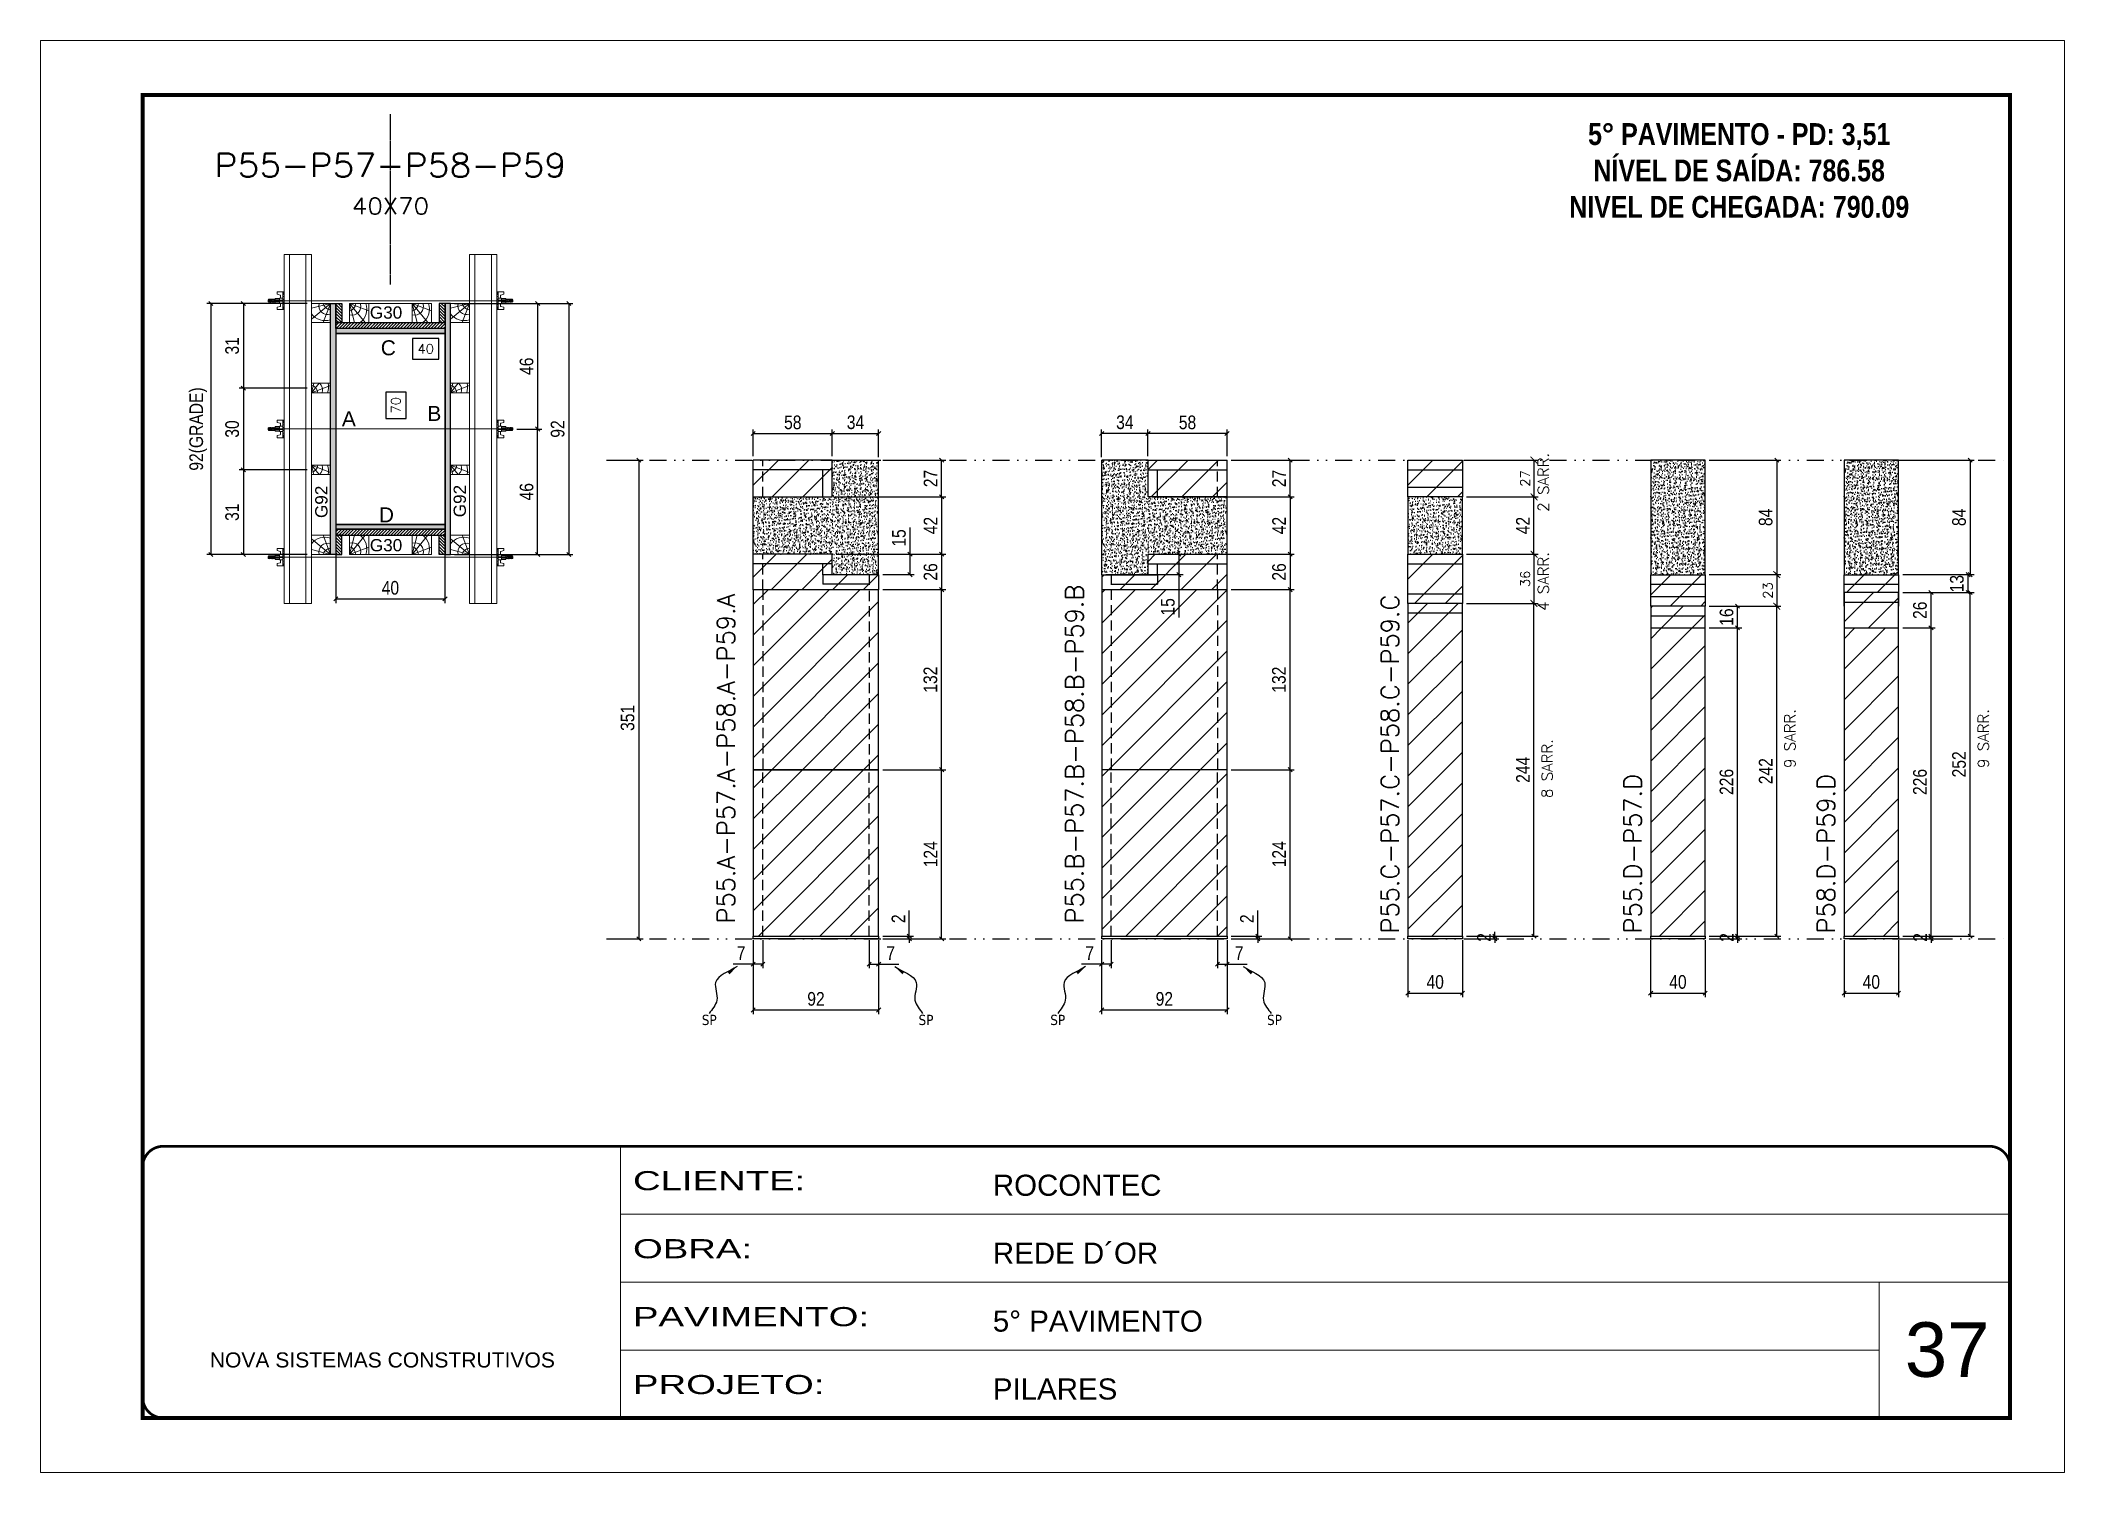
# Model space of a CAD drawing. Extents: x 28748 to 35002, y 14885 to 43501.
# Drawn here: x 28748 to 30233, y 32114 to 33164 of the extents above; entities that cross this region are included whole.
import ezdxf
from ezdxf.enums import TextEntityAlignment as Align

# ---------------------------------------------------------------- set-up
doc = ezdxf.new("R2010")
doc.units = 0
for name, pattern in [('CONTINUO', [0]), ('DASHED', [0.75, 0.5, -0.25]), ('DIVIDE2', [0.625, 0.25, -0.125, 0, -0.125, 0, -0.125]), ('HIDDEN', [0.375, 0.25, -0.125])]:
    doc.linetypes.add(name, pattern=pattern)
for name, color, linetype, lineweight in [('CARIMBO', 255, 'Continuous', 9), ('Folhas', 255, 'Continuous', 9), ('Hachura', 251, 'Continuous', 9), ('Madeira', 126, 'Continuous', 18), ('Perfil Metálico', 224, 'Continuous', 18), ('SARRAFO DE PRESSAO', 251, 'DASHED', 9), ('Texto Seção', 7, 'Continuous', 15)]:
    doc.layers.add(name, color=color, linetype=linetype, lineweight=lineweight)
for name, color, linetype in [('CHAPA', 1, 'Continuous'), ('COTA', 241, 'Continuous'), ('FUNDOS', 1, 'Continuous'), ('MEIO_PONT', 93, 'Continuous'), ('NOMENCLATURA', 7, 'Continuous'), ('Nível', 160, 'Continuous'), ('Painéis', 200, 'Continuous'), ('SARR_2.2x7', 40, 'Continuous'), ('SARRAFO', 251, 'Continuous'), ('Sarrafo de Pressão', 42, 'HIDDEN'), ('texto', 7, 'Continuous'), ('Texto de Titulo', 7, 'Continuous'), ('Texto Qtd Sarr', 242, 'Continuous'), ('TEXTO_GERAL', 7, 'Continuous')]:
    doc.layers.add(name, color=color, linetype=linetype)
doc.styles.add('ARIAL', font='arial.ttf')
doc.styles.add('COTA TECNICA', font='techl___.ttf', dxfattribs={"height": 10})
doc.styles.add('COTA TECNICA 2X', font='techl___.ttf', dxfattribs={"height": 10})
doc.styles.add('COTA TECNICA-50', font='techl___.ttf', dxfattribs={"height": 10})
doc.styles.add('REGUA-120', font='ROMANS.shx', dxfattribs={"height": 15})
doc.styles.add('ROMANC', font='techb___.ttf', dxfattribs={"height": 2.5})
doc.styles.add('ROMANS', font='romans.shx')
doc.styles.add('SANSSERIF', font='sas_____.pfb')
doc.styles.get("Standard").update_dxf_attribs({"font": 'arial.ttf'})
doc.styles.add('Tecnologia', font='')
doc.styles.get('Tecnologia').set_extended_font_data('Forgotten Futurist')
doc.dimstyles.new('COTA PAINEL-50', dxfattribs={"dimtxt": 10, "dimasz": 3, "dimexe": 3, "dimexo": 3, "dimgap": 3, "dimtad": 1, "dimdec": 1, "dimzin": 12, "dimdsep": 46, "dimtxsty": 'COTA TECNICA-50', "dimblk1": 'OBLIQUE', "dimblk2": 'OBLIQUE', "dimsah": 1, "dimcen": 0.9, "dimclrd": 4, "dimclre": 4, "dimclrt": 240, "dimadec": 1, "dimazin": 3, "dimtfac": 1, "dimtdec": 1, "dimtmove": 0, "dimatfit": 3, "dimfxl": 1, "dimtolj": 1, "dimtzin": 12, "dimarcsym": 0})
doc.dimstyles.new('Cota Paínel', dxfattribs={"dimtxt": 7, "dimasz": 5, "dimexe": 3, "dimexo": 3, "dimgap": 3, "dimtad": 1, "dimdec": 1, "dimzin": 12, "dimdsep": 46, "dimtxsty": 'ROMANS', "dimblk": 'ARCHTICK', "dimcen": 0, "dimclrd": 4, "dimclre": 4, "dimclrt": 1, "dimadec": 1, "dimazin": 3, "dimtfac": 1, "dimtdec": 1, "dimtmove": 0, "dimatfit": 3, "dimldrblk": 'OBLIQUE', "dimfxl": 1, "dimtolj": 1, "dimtzin": 12, "dimarcsym": 0})
doc.dimstyles.new('PAINEL', dxfattribs={"dimtxt": 10, "dimasz": 3, "dimexe": 3, "dimexo": 3, "dimgap": 3, "dimtad": 1, "dimdec": 1, "dimzin": 12, "dimdsep": 46, "dimtxsty": 'COTA TECNICA', "dimblk1": 'OBLIQUE', "dimblk2": 'OBLIQUE', "dimsah": 1, "dimcen": 0.9, "dimclrd": 4, "dimclre": 4, "dimclrt": 240, "dimadec": 1, "dimazin": 3, "dimtfac": 1, "dimtdec": 1, "dimtmove": 0, "dimatfit": 3, "dimfxl": 1, "dimtolj": 1, "dimtzin": 12, "dimarcsym": 0})
doc.dimstyles.new('SECAO PILAR', dxfattribs={"dimtxt": 10, "dimasz": 3, "dimexe": 3, "dimexo": 3, "dimgap": 3, "dimtad": 1, "dimdec": 1, "dimlfac": 0.5, "dimzin": 12, "dimdsep": 46, "dimtxsty": 'COTA TECNICA 2X', "dimblk1": 'OBLIQUE', "dimblk2": 'OBLIQUE', "dimsah": 1, "dimcen": 0.9, "dimclrd": 256, "dimclre": 256, "dimclrt": 256, "dimadec": 1, "dimazin": 3, "dimtfac": 1, "dimtdec": 1, "dimtmove": 0, "dimatfit": 3, "dimfxl": 1, "dimtolj": 1, "dimtzin": 12, "dimarcsym": 0})
doc.dimstyles.new('SECÇÃO 2', dxfattribs={"dimtxt": 7, "dimasz": 6, "dimexe": 0.18, "dimexo": 2, "dimgap": -4, "dimtad": 3, "dimdec": 1, "dimlfac": 0.5, "dimzin": 12, "dimdsep": 46, "dimtxsty": 'ROMANS', "dimblk": 'ARCHTICK', "dimcen": 0.09, "dimse1": 1, "dimse2": 1, "dimsd1": 1, "dimsd2": 1, "dimclrd": 180, "dimclre": 5, "dimclrt": 1, "dimadec": 0, "dimazin": 3, "dimtfac": 1, "dimtdec": 1, "dimtofl": 0, "dimtmove": 0, "dimatfit": 3, "dimldrblk": 'ARCHTICK', "dimfxl": 1, "dimtolj": 1, "dimtzin": 0, "dimarcsym": 0})
doc.dimstyles.get("Standard").update_dxf_attribs({"dimtxt": 0.18, "dimasz": 0.18, "dimexe": 0.18, "dimexo": 0.0625, "dimgap": 0.09, "dimtad": 0, "dimtih": 1, "dimtoh": 1, "dimdec": 4, "dimzin": 0, "dimdsep": 46, "dimtxsty": 'Standard', "dimcen": 0.09, "dimadec": 0, "dimazin": 0, "dimtfac": 1, "dimtdec": 4, "dimtofl": 0, "dimtmove": 0, "dimatfit": 3, "dimfxl": 1, "dimtolj": 1, "dimtzin": 0, "dimarcsym": 0})
pattern_1 = [(45, (-101947.6, 1369.089), (-11.2253202, 11.2253202), [])]
pattern_2 = [(45, (-101960.123, 1369.089), (-11.2253202, 11.2253202), [])]
pattern_3 = [(45, (-1661.442, -1148.575), (-11.22532, 11.22532), [])]
pattern_4 = [(45, (-1405.763, -1148.575), (-11.22532, 11.22532), [])]

msp = doc.modelspace()

# ---------------------------------------------------------------- texts
at = {"layer": 'CARIMBO', "style": 'ARIAL'}
msp.add_text('37', height=40, dxfattribs=at).set_placement((30116.2, 32183.71))
at = {"layer": 'NOMENCLATURA', "color": 2, "insert": (29994.67, 33129.63), "char_height": 16, "attachment_point": 2, "style": 'ROMANC'}
msp.add_mtext_dynamic_manual_height_columns('\\P5° PAVIMENTO - PD: 3,51\\PNÍVEL DE SAÍDA: 786.58\\PNIVEL DE CHEGADA: 790.09', width=300.2766, gutter_width=1, heights=[0], dxfattribs=at)
at = {"layer": 'texto', "color": 0, "char_height": 7.5, "attachment_point": 5}
for insert in [(29239.01, 32445.36), (29398.04, 32445.36), (29494.69, 32445.36), (29653.72, 32445.36)]:
    msp.add_mtext('{\\fTahoma|b0|i0|c0|p34;\\C4;SP}', dxfattribs=dict(at, insert=insert))
at = {"layer": 'Texto Seção', "linetype": 'Continuous', "style": 'ROMANS'}
for s, p in [('2 SARR.', (29854.91, 32818.01)), ('4 SARR.', (29854.91, 32745.27)), ('9 SARR.', (30035.88, 32630.13)), ('9 SARR.', (30177.76, 32630.13)), ('8 SARR.', (29857.79, 32608.09))]:
    msp.add_text(s, height=8, rotation=90, dxfattribs=at).set_placement(p)
at = {"layer": 'Texto Seção', "char_height": 13, "width": 285.3299, "attachment_point": 7, "rotation": 90, "style": 'REGUA-120'}
for s, insert in [('\\pxt3;P55.B-P57.B-P58.B-P59.B', (29513.47, 32516.1)), ('P55.A-P57.A-P58.A-P59.A', (29257.79, 32516.1)), ('P55.C-P57.C-P58.C-P59.C', (29744.97, 32508.78)), ('P55.D-P57.D', (29923.06, 32508.78)), ('P58.D-P59.D', (30064.94, 32508.78))]:
    msp.add_mtext(s, dxfattribs=dict(at, insert=insert))
at = {"layer": 'TEXTO_GERAL', "style": 'ARIAL'}
for s, p in [('C', (29003.55, 32938.25)), ('B', (29037.31, 32890.11)), ('A', (28974.59, 32886.19)), ('D', (29002.14, 32815.75))]:
    msp.add_text(s, height=11, dxfattribs=at).set_placement(p, align=Align.MIDDLE_CENTER)
at = {"layer": 'TEXTO_GERAL', "color": 0, "linetype": 'Continuous', "style": 'SANSSERIF'}
for p in [(28954.41, 32813.41), (29055.97, 32813.96)]:
    msp.add_text('G92', height=9, rotation=90, dxfattribs=at).set_placement(p, align=Align.MIDDLE_LEFT)
at = {"layer": 'TEXTO_GERAL', "color": 0, "linetype": 'Continuous', "char_height": 9, "width": 285.3299, "style": 'SANSSERIF'}
for insert, attachment_point in [((28989.99, 32968.6), 1), ((28989.99, 32788.89), 7)]:
    msp.add_mtext('G30', dxfattribs=dict(at, insert=insert, attachment_point=attachment_point))

# ---------------------------------------------------------------- blocks, each defined once
blk = doc.blocks.new('9999999999')
at = {"color": 30, "linetype": 'CONTINUO'}
for p, q in [((98564.6, 34230.2), (98564.6, 34429.4)), ((98564.6, 34379.6), (99584, 34379.6)), ((98564.6, 34329.8), (99488, 34329.8)), ((99584, 34329.8), (99488, 34329.8)), ((99488, 34329.8), (99488, 34230.2)), ((98564.6, 34280), (99488, 34280))]:
    blk.add_line(p, q, dxfattribs=at)
at = {"color": 30, "linetype": 'CONTINUO', "const_width": 2}
blk.add_lwpolyline([(99584, 34230.2), (99584, 34414.4, 0.414214), (99569, 34429.4), (98229, 34429.4, 0.414214), (98214, 34414.4), (98214, 34245.2, 0.414214), (98229, 34230.2), (99584, 34230.2)], format="xyb", dxfattribs=at)
at = {"layer": 'Folhas'}
blk.add_lwpolyline([(98139, 34190.2), (99624, 34190.2), (99624, 35240.2), (98139, 35240.2)], close=True, dxfattribs=at)
at = {"layer": 'Folhas', "color": 30, "const_width": 3}
blk.add_lwpolyline([(98214, 34230.2), (99584, 34230.2), (99584, 35200.2), (98214, 35200.2)], close=True, dxfattribs=at)
at = {"color": 7, "linetype": 'Continuous', "ltscale": 5, "style": 'ARIAL'}
for s, height, p in [('ROCONTEC', 15.48, (98837.7, 34393.1)), ('REDE D´OR', 15.48, (98837.7, 34343.3)), ('5° PAVIMENTO', 15.483, (98837.7, 34293.5)), ('NOVA SISTEMAS CONSTRUTIVOS', 11.059, (98263.2, 34267.2)), ('PILARES', 15.48, (98837.7, 34243.7))]:
    blk.add_text(s, height=height, dxfattribs=at).set_placement(p)
at = {"layer": 'Folhas', "color": 7, "style": 'Tecnologia', "width": 1.5}
for s, p in [('CLIENTE:', (98573.7, 34397.2)), ('OBRA:', (98573.7, 34347.3)), ('PAVIMENTO:', (98573.7, 34297.5)), ('PROJETO:', (98573.7, 34247.7))]:
    blk.add_text(s, height=14, dxfattribs=at).set_placement(p)
blk = doc.blocks.new('titulo1')
at = {"layer": 'Defpoints', "color": 252, "linetype": 'HIDDEN', "ltscale": 2}
blk.add_line((0, 0), (0, 125), dxfattribs=at)
at = {"layer": 'Defpoints', "style": 'ROMANS', "oblique": 15}
blk.add_attdef('FOLHA', text='', height=10, dxfattribs=at).set_placement((0, 15.6), align=Align.MIDDLE_CENTER)
at = {"layer": 'Texto Qtd Sarr', "color": 3, "style": 'ROMANS', "oblique": 15}
for tag, height, p in [('TITULO', 17, (0, 71.4)), ('SEÇÃO', 12, (0, 41.5))]:
    blk.add_attdef(tag, text='', height=height, dxfattribs=at).set_placement(p, align=Align.MIDDLE_CENTER)
blk = doc.blocks.new('_Oblique')
at = {"color": 0, "linetype": 'ByBlock', "lineweight": -2}
blk.add_line((-0.5, -0.5), (0.5, 0.5), dxfattribs=at)
blk = doc.blocks.new('*D1725')
at = {"layer": 'COTA', "color": 4, "linetype": 'ByBlock', "lineweight": -2, "transparency": 16777216}
for p, q in [((29166.6, 32855.9), (29190.4, 32855.9)), ((29187.4, 32855.9), (29187.4, 32504.9)), ((29166.6, 32504.9), (29190.4, 32504.9))]:
    blk.add_line(p, q, dxfattribs=at)
at = {"layer": 'Defpoints', "color": 0, "linetype": 'ByBlock', "transparency": 16777216}
for p in [(29163.6, 32855.9), (29163.6, 32504.9), (29187.4, 32504.9)]:
    blk.add_point(p, dxfattribs=at)
at = {"layer": 'COTA', "color": 4, "linetype": 'ByBlock', "lineweight": -2, "transparency": 16777216, "xscale": 3, "yscale": 3, "zscale": 3}
for p, rotation in [((29187.4, 32855.9), 90), ((29187.4, 32504.9), 270)]:
    blk.add_blockref('_Oblique', p, dxfattribs=dict(at, rotation=rotation))
at = {"layer": 'COTA', "color": 240, "linetype": 'ByBlock', "transparency": 16777216, "insert": (29179.1, 32666.9), "char_height": 10, "attachment_point": 5, "rotation": 90, "style": 'COTA TECNICA'}
blk.add_mtext('\\A1;351', dxfattribs=at)
blk = doc.blocks.new('*D737')
at = {"layer": 'COTA', "color": 4, "lineweight": -2, "transparency": 16777216}
for p, q in [((29271.3, 32503.9), (29271.3, 32449.7)), ((29363.3, 32503.9), (29363.3, 32449.7)), ((29271.3, 32452.7), (29363.3, 32452.7))]:
    blk.add_line(p, q, dxfattribs=at)
at = {"layer": 'Defpoints', "color": 0, "transparency": 16777216}
for p in [(29271.3, 32506.9), (29363.3, 32506.9), (29363.3, 32452.7)]:
    blk.add_point(p, dxfattribs=at)
at = {"layer": 'COTA', "color": 4, "lineweight": -2, "transparency": 16777216, "xscale": 3, "yscale": 3, "zscale": 3, "rotation": 180}
blk.add_blockref('_Oblique', (29271.3, 32452.7), dxfattribs=at)
at = {"layer": 'COTA', "color": 4, "lineweight": -2, "transparency": 16777216, "xscale": 3, "yscale": 3, "zscale": 3}
blk.add_blockref('_Oblique', (29363.3, 32452.7), dxfattribs=at)
at = {"layer": 'COTA', "color": 240, "transparency": 16777216, "insert": (29317.3, 32460.8), "char_height": 10, "attachment_point": 5, "style": 'COTA TECNICA'}
blk.add_mtext('\\A1;92', dxfattribs=at)
blk = doc.blocks.new('*D738')
at = {"layer": 'COTA', "color": 4, "lineweight": -2, "transparency": 16777216}
for p, q in [((29366.3, 32628.9), (29412.5, 32628.9)), ((29409.5, 32504.9), (29409.5, 32628.9)), ((29366.3, 32504.9), (29412.5, 32504.9))]:
    blk.add_line(p, q, dxfattribs=at)
at = {"layer": 'Defpoints', "color": 0, "transparency": 16777216}
for p in [(29363.3, 32628.9), (29409.5, 32628.9), (29363.3, 32504.9)]:
    blk.add_point(p, dxfattribs=at)
at = {"layer": 'COTA', "color": 4, "lineweight": -2, "transparency": 16777216, "xscale": 3, "yscale": 3, "zscale": 3}
for p, rotation in [((29409.5, 32628.9), 90), ((29409.5, 32504.9), 270)]:
    blk.add_blockref('_Oblique', p, dxfattribs=dict(at, rotation=rotation))
at = {"layer": 'COTA', "color": 240, "transparency": 16777216, "insert": (29401.4, 32566.9), "char_height": 10, "attachment_point": 5, "rotation": 90, "style": 'COTA TECNICA-50'}
blk.add_mtext('\\A1;124', dxfattribs=at)
blk = doc.blocks.new('*D739')
at = {"layer": 'COTA', "color": 4, "lineweight": -2, "transparency": 16777216}
for p, q in [((29385.8, 32506.9), (29385.8, 32525.7)), ((29366.3, 32506.9), (29388.8, 32506.9)), ((29385.8, 32504.9), (29385.8, 32506.9)), ((29366.3, 32504.9), (29388.8, 32504.9)), ((29385.8, 32504.9), (29385.8, 32501.9))]:
    blk.add_line(p, q, dxfattribs=at)
at = {"layer": 'Defpoints', "color": 0, "transparency": 16777216}
for p in [(29363.3, 32506.9), (29363.3, 32504.9), (29385.8, 32504.9)]:
    blk.add_point(p, dxfattribs=at)
at = {"layer": 'COTA', "color": 4, "lineweight": -2, "transparency": 16777216, "xscale": 3, "yscale": 3, "zscale": 3}
for p, rotation in [((29385.8, 32506.9), 270), ((29385.8, 32504.9), 90)]:
    blk.add_blockref('_Oblique', p, dxfattribs=dict(at, rotation=rotation))
at = {"layer": 'COTA', "color": 240, "transparency": 16777216, "insert": (29377.8, 32519.6), "char_height": 10, "attachment_point": 5, "rotation": 90, "style": 'COTA TECNICA-50'}
blk.add_mtext('\\A1;2', dxfattribs=at)
blk = doc.blocks.new('*D740')
at = {"layer": 'COTA', "color": 4, "lineweight": -2, "transparency": 16777216}
for p, q in [((29271.3, 32501.9), (29271.3, 32483.3)), ((29278.3, 32503.9), (29278.3, 32483.3)), ((29271.3, 32486.3), (29256.5, 32486.3)), ((29278.3, 32486.3), (29271.3, 32486.3))]:
    blk.add_line(p, q, dxfattribs=at)
at = {"layer": 'Defpoints', "color": 0, "transparency": 16777216}
for p in [(29278.3, 32506.9), (29271.3, 32504.9), (29271.3, 32486.3)]:
    blk.add_point(p, dxfattribs=at)
at = {"layer": 'COTA', "color": 4, "lineweight": -2, "transparency": 16777216, "xscale": 3, "yscale": 3, "zscale": 3, "rotation": 180}
blk.add_blockref('_Oblique', (29271.3, 32486.3), dxfattribs=at)
at = {"layer": 'COTA', "color": 4, "lineweight": -2, "transparency": 16777216, "xscale": 3, "yscale": 3, "zscale": 3}
blk.add_blockref('_Oblique', (29278.3, 32486.3), dxfattribs=at)
at = {"layer": 'COTA', "color": 240, "transparency": 16777216, "insert": (29262.4, 32494.4), "char_height": 10, "attachment_point": 5, "style": 'COTA TECNICA-50'}
blk.add_mtext('\\A1;7', dxfattribs=at)
blk = doc.blocks.new('*D741')
at = {"layer": 'COTA', "color": 4, "lineweight": -2, "transparency": 16777216}
for p, q in [((29356.3, 32503.9), (29356.3, 32483.3)), ((29363.3, 32501.9), (29363.3, 32483.3)), ((29356.3, 32486.3), (29363.3, 32486.3)), ((29363.3, 32486.3), (29378, 32486.3))]:
    blk.add_line(p, q, dxfattribs=at)
at = {"layer": 'Defpoints', "color": 0, "transparency": 16777216}
for p in [(29356.3, 32506.9), (29363.3, 32504.9), (29363.3, 32486.3)]:
    blk.add_point(p, dxfattribs=at)
at = {"layer": 'COTA', "color": 4, "lineweight": -2, "transparency": 16777216, "xscale": 3, "yscale": 3, "zscale": 3, "rotation": 180}
blk.add_blockref('_Oblique', (29356.3, 32486.3), dxfattribs=at)
at = {"layer": 'COTA', "color": 4, "lineweight": -2, "transparency": 16777216, "xscale": 3, "yscale": 3, "zscale": 3}
blk.add_blockref('_Oblique', (29363.3, 32486.3), dxfattribs=at)
at = {"layer": 'COTA', "color": 240, "transparency": 16777216, "insert": (29372.1, 32494.4), "char_height": 10, "attachment_point": 5, "style": 'COTA TECNICA-50'}
blk.add_mtext('\\A1;7', dxfattribs=at)
blk = doc.blocks.new('*D742')
at = {"layer": 'COTA', "color": 4, "lineweight": -2, "transparency": 16777216}
for p, q in [((29972.7, 32748.8), (30025.2, 32748.8)), ((30022.2, 32506.9), (30022.2, 32748.8)), ((29972.7, 32506.9), (30025.2, 32506.9))]:
    blk.add_line(p, q, dxfattribs=at)
at = {"layer": 'Defpoints', "color": 0, "transparency": 16777216}
for p in [(29969.7, 32748.8), (30022.2, 32748.8), (29969.7, 32506.9)]:
    blk.add_point(p, dxfattribs=at)
at = {"layer": 'COTA', "color": 4, "lineweight": -2, "transparency": 16777216, "xscale": 3, "yscale": 3, "zscale": 3}
for p, rotation in [((30022.2, 32748.8), 90), ((30022.2, 32506.9), 270)]:
    blk.add_blockref('_Oblique', p, dxfattribs=dict(at, rotation=rotation))
at = {"layer": 'COTA', "color": 240, "transparency": 16777216, "insert": (30014.1, 32627.8), "char_height": 10, "attachment_point": 5, "rotation": 90, "style": 'COTA TECNICA'}
blk.add_mtext('\\A1;242', dxfattribs=at)
blk = doc.blocks.new('*D743')
at = {"layer": 'COTA', "color": 4, "lineweight": -2, "transparency": 16777216}
for p, q in [((29929.7, 32503.9), (29929.7, 32462.1)), ((29969.7, 32503.9), (29969.7, 32462.1)), ((29929.7, 32465.1), (29969.7, 32465.1))]:
    blk.add_line(p, q, dxfattribs=at)
at = {"layer": 'Defpoints', "color": 0, "transparency": 16777216}
for p in [(29929.7, 32506.9), (29969.7, 32506.9), (29969.7, 32465.1)]:
    blk.add_point(p, dxfattribs=at)
at = {"layer": 'COTA', "color": 4, "lineweight": -2, "transparency": 16777216, "xscale": 3, "yscale": 3, "zscale": 3, "rotation": 180}
blk.add_blockref('_Oblique', (29929.7, 32465.1), dxfattribs=at)
at = {"layer": 'COTA', "color": 4, "lineweight": -2, "transparency": 16777216, "xscale": 3, "yscale": 3, "zscale": 3}
blk.add_blockref('_Oblique', (29969.7, 32465.1), dxfattribs=at)
at = {"layer": 'COTA', "color": 240, "transparency": 16777216, "insert": (29949.7, 32473.2), "char_height": 10, "attachment_point": 5, "style": 'COTA TECNICA'}
blk.add_mtext('\\A1;40', dxfattribs=at)
blk = doc.blocks.new('*D744')
at = {"layer": 'COTA', "color": 4, "lineweight": -2, "transparency": 16777216}
for p, q in [((29972.7, 32506.9), (29996.5, 32506.9)), ((29993.5, 32506.9), (29993.5, 32509.9)), ((29993.5, 32504.9), (29993.5, 32506.9)), ((29972.7, 32504.9), (29996.5, 32504.9)), ((29993.5, 32504.9), (29993.5, 32501.9))]:
    blk.add_line(p, q, dxfattribs=at)
at = {"layer": 'Defpoints', "color": 0, "transparency": 16777216}
for p in [(29969.7, 32506.9), (29993.5, 32506.9), (29969.7, 32504.9)]:
    blk.add_point(p, dxfattribs=at)
at = {"layer": 'COTA', "color": 4, "lineweight": -2, "transparency": 16777216, "xscale": 3, "yscale": 3, "zscale": 3}
for p, rotation in [((29993.5, 32506.9), 270), ((29993.5, 32504.9), 90)]:
    blk.add_blockref('_Oblique', p, dxfattribs=dict(at, rotation=rotation))
at = {"layer": 'COTA', "color": 240, "transparency": 16777216, "insert": (29985.5, 32505.9), "char_height": 10, "attachment_point": 5, "rotation": 90, "style": 'COTA TECNICA-50'}
blk.add_mtext('\\A1;2', dxfattribs=at)
blk = doc.blocks.new('*D745')
at = {"layer": 'COTA', "color": 180, "lineweight": -2, "transparency": 16777216}
for p, q in [((29016.6, 32905.8), (29001.6, 32905.8)), ((29001.6, 32905.8), (29001.6, 32886.4)), ((29016.6, 32886.4), (29016.6, 32905.8)), ((29001.6, 32886.4), (29016.6, 32886.4))]:
    blk.add_line(p, q, dxfattribs=at)
at = {"layer": 'Defpoints', "color": 0, "transparency": 16777216}
for p in [(28965.1, 32948.7), (28965.1, 32808.7), (29020.6, 32808.7)]:
    blk.add_point(p, dxfattribs=at)
at = {"layer": 'COTA', "color": 1, "transparency": 16777216, "insert": (29009.1, 32896.1), "char_height": 7, "attachment_point": 5, "rotation": 90, "style": 'ROMANS'}
blk.add_mtext('\\A1;70', dxfattribs=at)
blk = doc.blocks.new('_ArchTick')
at = {"color": 0, "linetype": 'ByBlock', "const_width": 0.15}
blk.add_lwpolyline([(-0.5, -0.5), (0.5, 0.5)], dxfattribs=at)
blk = doc.blocks.new('*D686')
at = {"layer": 'COTA', "lineweight": -2, "transparency": 16777216}
for p, q in [((29052.1, 32970.7), (29138.9, 32970.7)), ((29135.9, 32970.7), (29135.9, 32786.7)), ((29052.1, 32786.7), (29138.9, 32786.7))]:
    blk.add_line(p, q, dxfattribs=at)
at = {"layer": 'Defpoints', "color": 0, "transparency": 16777216}
for p in [(29049.1, 32970.7), (29049.1, 32786.7), (29135.9, 32786.7)]:
    blk.add_point(p, dxfattribs=at)
at = {"layer": 'COTA', "lineweight": -2, "transparency": 16777216, "xscale": 3, "yscale": 3, "zscale": 3}
for p, rotation in [((29135.9, 32970.7), 90), ((29135.9, 32786.7), 270)]:
    blk.add_blockref('_Oblique', p, dxfattribs=dict(at, rotation=rotation))
at = {"layer": 'COTA', "transparency": 16777216, "insert": (29127.8, 32878.7), "char_height": 10, "attachment_point": 5, "rotation": 90, "style": 'COTA TECNICA 2X'}
blk.add_mtext('\\A1;92', dxfattribs=at)
blk = doc.blocks.new('*D687')
at = {"layer": 'COTA', "lineweight": -2, "transparency": 16777216}
for p, q in [((29086.1, 32970.7), (29116.1, 32970.7)), ((29113.1, 32970.7), (29113.1, 32878.7)), ((29097.9, 32878.7), (29116.1, 32878.7))]:
    blk.add_line(p, q, dxfattribs=at)
at = {"layer": 'Defpoints', "color": 0, "transparency": 16777216}
for p in [(29083.1, 32970.7), (29094.9, 32878.7), (29113.1, 32878.7)]:
    blk.add_point(p, dxfattribs=at)
at = {"layer": 'COTA', "lineweight": -2, "transparency": 16777216, "xscale": 3, "yscale": 3, "zscale": 3}
for p, rotation in [((29113.1, 32970.7), 90), ((29113.1, 32878.7), 270)]:
    blk.add_blockref('_Oblique', p, dxfattribs=dict(at, rotation=rotation))
at = {"layer": 'COTA', "transparency": 16777216, "insert": (29105, 32924.7), "char_height": 10, "attachment_point": 5, "rotation": 90, "style": 'COTA TECNICA 2X'}
blk.add_mtext('\\A1;46', dxfattribs=at)
blk = doc.blocks.new('*D688')
at = {"layer": 'COTA', "lineweight": -2, "transparency": 16777216}
for p, q in [((29097.9, 32878.7), (29116.1, 32878.7)), ((29113.1, 32786.7), (29113.1, 32878.7)), ((29086.1, 32786.7), (29116.1, 32786.7))]:
    blk.add_line(p, q, dxfattribs=at)
at = {"layer": 'Defpoints', "color": 0, "transparency": 16777216}
for p in [(29094.9, 32878.7), (29113.1, 32878.7), (29083.1, 32786.7)]:
    blk.add_point(p, dxfattribs=at)
at = {"layer": 'COTA', "lineweight": -2, "transparency": 16777216, "xscale": 3, "yscale": 3, "zscale": 3}
for p, rotation in [((29113.1, 32878.7), 90), ((29113.1, 32786.7), 270)]:
    blk.add_blockref('_Oblique', p, dxfattribs=dict(at, rotation=rotation))
at = {"layer": 'COTA', "transparency": 16777216, "insert": (29105, 32832.7), "char_height": 10, "attachment_point": 5, "rotation": 90, "style": 'COTA TECNICA 2X'}
blk.add_mtext('\\A1;46', dxfattribs=at)
blk = doc.blocks.new('*D689')
at = {"layer": 'COTA', "color": 180, "lineweight": -2, "transparency": 16777216}
for p, q in [((29040.6, 32945), (29021.3, 32945)), ((29021.3, 32945), (29021.3, 32930)), ((29040.6, 32930), (29040.6, 32945)), ((29021.3, 32930), (29040.6, 32930))]:
    blk.add_line(p, q, dxfattribs=at)
at = {"layer": 'Defpoints', "color": 0, "transparency": 16777216}
for p in [(28965.1, 32948.7), (29045.1, 32948.7), (29045.1, 32926)]:
    blk.add_point(p, dxfattribs=at)
at = {"layer": 'COTA', "color": 1, "transparency": 16777216, "insert": (29031, 32937.5), "char_height": 7, "attachment_point": 5, "style": 'ROMANS'}
blk.add_mtext('\\A1;40', dxfattribs=at)
blk = doc.blocks.new('PONTALETE')
at = {"layer": 'Madeira'}
for q in [(2.71, 7), (7, 5.76), (7, 1.74)]:
    blk.add_line((0, 0), q, dxfattribs=at)
blk.add_lwpolyline([(0, 0), (7, 0), (7, 7), (0, 7)], close=True, dxfattribs=at)
for centre, radius, start, end in [((2.04, 0.06), 6.23, 37.28179, 109.09128), ((1.09, 0.9), 3.19, 343.60304, 109.98471), ((-0.21, -0.78), 3.09, 14.63219, 86.0383)]:
    blk.add_arc(centre, radius, start, end, dxfattribs=at)
blk = doc.blocks.new('*D690')
at = {"layer": 'COTA', "lineweight": -2, "transparency": 16777216}
for p, q in [((28944.1, 32970.7), (28870.4, 32970.7)), ((28873.4, 32970.7), (28873.4, 32786.7)), ((28944.1, 32786.7), (28870.4, 32786.7))]:
    blk.add_line(p, q, dxfattribs=at)
at = {"layer": 'Defpoints', "color": 0, "transparency": 16777216}
for p in [(28947.1, 32970.7), (28873.4, 32786.7), (28947.1, 32786.7)]:
    blk.add_point(p, dxfattribs=at)
at = {"layer": 'COTA', "lineweight": -2, "transparency": 16777216, "xscale": 3, "yscale": 3, "zscale": 3}
for p, rotation in [((28873.4, 32970.7), 90), ((28873.4, 32786.7), 270)]:
    blk.add_blockref('_Oblique', p, dxfattribs=dict(at, rotation=rotation))
at = {"layer": 'COTA', "transparency": 16777216, "insert": (28864.1, 32878.7), "char_height": 10, "attachment_point": 5, "rotation": 90, "style": 'COTA TECNICA 2X'}
blk.add_mtext('\\A1;92(GRADE)', dxfattribs=at)
blk = doc.blocks.new('MEIO PONTALETE')
at = {"layer": 'Madeira'}
for q in [(2.71, 7), (3.5, 2.88), (3.5, 0.87)]:
    blk.add_line((0, 0), q, dxfattribs=at)
blk.add_lwpolyline([(0, 0), (3.5, 0), (3.5, 7), (0, 7)], close=True, dxfattribs=at)
for centre, radius, start, end in [((2.04, 0.06), 6.23, 76.44987, 109.09128), ((1.09, 0.9), 3.19, 40.90626, 109.98471), ((-0.21, -0.78), 3.09, 14.63219, 86.0383)]:
    blk.add_arc(centre, radius, start, end, dxfattribs=at)
blk = doc.blocks.new('*D691')
at = {"layer": 'COTA', "lineweight": -2, "transparency": 16777216}
for p, q in [((28944.1, 32848.7), (28894.2, 32848.7)), ((28897.2, 32848.7), (28897.2, 32786.7)), ((28944.1, 32786.7), (28894.2, 32786.7))]:
    blk.add_line(p, q, dxfattribs=at)
at = {"layer": 'Defpoints', "color": 0, "transparency": 16777216}
for p in [(28947.1, 32848.7), (28897.2, 32786.7), (28947.1, 32786.7)]:
    blk.add_point(p, dxfattribs=at)
at = {"layer": 'COTA', "lineweight": -2, "transparency": 16777216, "xscale": 3, "yscale": 3, "zscale": 3}
for p, rotation in [((28897.2, 32848.7), 90), ((28897.2, 32786.7), 270)]:
    blk.add_blockref('_Oblique', p, dxfattribs=dict(at, rotation=rotation))
at = {"layer": 'COTA', "transparency": 16777216, "insert": (28889, 32817.7), "char_height": 10, "attachment_point": 5, "rotation": 90, "style": 'COTA TECNICA 2X'}
blk.add_mtext('\\A1;31', dxfattribs=at)
blk = doc.blocks.new('C')
at = {"layer": 'Hachura', "color": 0}
for p, q in [((0, 3.22), (0, -3.22)), ((0.45, 3.22), (0, 3.22)), ((0.46, 3.16), (0, 3.16)), ((0.46, 3.05), (0, 3.05)), ((0.46, 2.88), (0, 2.88)), ((0, 2.75), (0, -1.16)), ((0.46, 2.65), (0, 2.65)), ((0.46, 2.23), (0, 2.23)), ((0.46, 1.51), (0, 1.51)), ((0.39, 0.49), (0.17, 0.49)), ((0.45, -3.23), (0.45, 3.22)), ((0.45, 3.22), (2.58, 3.22)), ((1.74, 0.97), (0.45, 0.97)), ((1.45, 0.1), (0.45, 0.1)), ((1.35, 1.94), (1.35, 0.96)), ((2.58, 2.39), (1.47, 2.09)), ((1.74, -0.97), (1.74, 0.97)), ((1.74, 0.97), (1.74, 0.84)), ((1.74, 0.97), (1.74, 0.84)), ((1.74, 0.84), (3.35, 0.84)), ((3.35, 0.45), (1.74, 0.45)), ((2.58, 3.22), (2.58, 2.39)), ((3.32, 0.84), (3.32, -0.84)), ((3.35, 0.84), (3.35, -0.84)), ((3.68, 0.45), (3.35, 0.45)), ((3.84, -0.52), (3.35, 0.45)), ((3.35, 0.06), (3.67, -0.57)), ((3.68, 0.45), (4.16, -0.52)), ((3.72, 0.5), (4.25, -0.57)), ((4.37, -0.55), (3.83, 0.53)), ((4.15, 0.45), (3.93, 0.45)), ((4.42, -0.52), (3.93, 0.45)), ((4.15, 0.45), (4.26, 0.45)), ((4.26, 0.45), (4.74, -0.52)), ((4.3, 0.5), (4.83, -0.57)), ((4.95, -0.55), (4.41, 0.53)), ((4.51, 0.45), (4.84, 0.45)), ((5, -0.52), (4.51, 0.45)), ((4.84, 0.45), (5.32, -0.52)), ((4.88, 0.5), (5.41, -0.57)), ((5.53, -0.55), (4.99, 0.53)), ((5.58, -0.52), (5.09, 0.45)), ((5.42, 0.45), (5.09, 0.45)), ((5.58, -0.52), (5.09, 0.45)), ((5.42, 0.45), (5.74, -0.19)), ((5.46, 0.5), (5.74, -0.07)), ((5.74, 0.19), (5.57, 0.53)), ((5.74, 0.32), (5.68, 0.45)), ((5.68, 0.45), (5.74, 0.45)), ((5.74, 0.45), (5.9, 0.29)), ((5.74, 0.45), (5.74, -0.52)), ((5.9, -0.36), (5.9, 0.29)), ((0.45, 0), (0, 0)), ((0.46, -1.52), (0, -1.52)), ((0.46, -2.23), (0, -2.23)), ((0.46, -2.65), (0, -2.65)), ((0.46, -2.88), (0, -2.88)), ((0.46, -3.05), (0, -3.05)), ((0.46, -3.16), (0, -3.16)), ((0, -3.22), (2.57, -3.22)), ((0.08, -0.48), (0.29, -0.48)), ((0.29, -0.48), (0.4, -0.48)), ((0.45, 0), (0.45, -0.97)), ((0.45, -0.16), (1.45, -0.16)), ((0.45, -0.65), (0.45, -0.32)), ((0.45, -3.23), (0.45, -0.65)), ((0.45, -0.97), (1.74, -0.97)), ((1.35, -1.94), (1.35, -0.97)), ((2.58, -2.39), (1.47, -2.1)), ((3.35, -0.32), (1.74, -0.32)), ((3.35, -0.84), (1.74, -0.84)), ((2.58, -3.23), (2.58, -2.39)), ((3.35, -0.07), (3.58, -0.52)), ((3.35, -0.52), (3.58, -0.52)), ((3.84, -0.52), (4.16, -0.52)), ((4.42, -0.52), (4.74, -0.52)), ((4.63, -0.52), (4.74, -0.52)), ((5, -0.52), (5.32, -0.52)), ((5.58, -0.52), (5.74, -0.52)), ((5.74, -0.52), (5.9, -0.36)), ((5.74, -0.52), (5.74, -0.52))]:
    blk.add_line(p, q, dxfattribs=at)
for centre, radius, start, end in [((1.52, 1.94), 0.161, 104.74356, 180), ((1.44, -0.03), 0.129, 272.69497, 87.30503), ((3.81, 0.39), 0.143, 25.56881, 154.43119), ((4.39, 0.39), 0.143, 25.56881, 154.43119), ((4.97, 0.39), 0.143, 25.56881, 154.43119), ((5.55, 0.39), 0.143, 25.56881, 154.43119), ((0.17, -0.37), 0.174, 221.74404, 317.85924), ((1.52, -1.94), 0.161, 180, 255.25644), ((3.71, -0.4), 0.174, 222.14076, 318.25596), ((4.29, -0.4), 0.174, 222.14076, 318.25596), ((4.87, -0.4), 0.174, 222.14076, 318.25596), ((5.45, -0.4), 0.174, 222.14076, 318.25596), ((5.61, -0.4), 0.174, 317.85924, 318.25596)]:
    blk.add_arc(centre, radius, start, end, dxfattribs=at)
blk = doc.blocks.new('*D692')
at = {"layer": 'COTA', "lineweight": -2, "transparency": 16777216}
for p, q in [((28944.1, 32970.7), (28894.2, 32970.7)), ((28897.2, 32970.7), (28897.2, 32908.7)), ((28944.1, 32908.7), (28894.2, 32908.7))]:
    blk.add_line(p, q, dxfattribs=at)
at = {"layer": 'Defpoints', "color": 0, "transparency": 16777216}
for p in [(28947.1, 32970.7), (28897.2, 32908.7), (28947.1, 32908.7)]:
    blk.add_point(p, dxfattribs=at)
at = {"layer": 'COTA', "lineweight": -2, "transparency": 16777216, "xscale": 3, "yscale": 3, "zscale": 3}
for p, rotation in [((28897.2, 32970.7), 90), ((28897.2, 32908.7), 270)]:
    blk.add_blockref('_Oblique', p, dxfattribs=dict(at, rotation=rotation))
at = {"layer": 'COTA', "transparency": 16777216, "insert": (28889, 32939.7), "char_height": 10, "attachment_point": 5, "rotation": 90, "style": 'COTA TECNICA 2X'}
blk.add_mtext('\\A1;31', dxfattribs=at)
blk = doc.blocks.new('*D693')
at = {"layer": 'COTA', "lineweight": -2, "transparency": 16777216}
for p, q in [((28944.1, 32908.7), (28894.2, 32908.7)), ((28897.2, 32908.7), (28897.2, 32848.7)), ((28944.1, 32848.7), (28894.2, 32848.7))]:
    blk.add_line(p, q, dxfattribs=at)
at = {"layer": 'Defpoints', "color": 0, "transparency": 16777216}
for p in [(28947.1, 32908.7), (28897.2, 32848.7), (28947.1, 32848.7)]:
    blk.add_point(p, dxfattribs=at)
at = {"layer": 'COTA', "lineweight": -2, "transparency": 16777216, "xscale": 3, "yscale": 3, "zscale": 3}
for p, rotation in [((28897.2, 32908.7), 90), ((28897.2, 32848.7), 270)]:
    blk.add_blockref('_Oblique', p, dxfattribs=dict(at, rotation=rotation))
at = {"layer": 'COTA', "transparency": 16777216, "insert": (28889, 32878.7), "char_height": 10, "attachment_point": 5, "rotation": 90, "style": 'COTA TECNICA 2X'}
blk.add_mtext('\\A1;30', dxfattribs=at)
blk = doc.blocks.new('*D1712')
at = {"layer": 'COTA', "lineweight": -2, "transparency": 16777216}
for p, q in [((28965.1, 32802.1), (28965.1, 32751.1)), ((29045.1, 32802.1), (29045.1, 32751.1)), ((28965.1, 32754.1), (29045.1, 32754.1))]:
    blk.add_line(p, q, dxfattribs=at)
at = {"layer": 'Defpoints', "color": 0, "transparency": 16777216}
for p in [(28965.1, 32805.1), (29045.1, 32805.1), (29045.1, 32754.1)]:
    blk.add_point(p, dxfattribs=at)
at = {"layer": 'COTA', "lineweight": -2, "transparency": 16777216, "xscale": 3, "yscale": 3, "zscale": 3, "rotation": 180}
blk.add_blockref('_Oblique', (28965.1, 32754.1), dxfattribs=at)
at = {"layer": 'COTA', "lineweight": -2, "transparency": 16777216, "xscale": 3, "yscale": 3, "zscale": 3}
blk.add_blockref('_Oblique', (29045.1, 32754.1), dxfattribs=at)
at = {"layer": 'COTA', "transparency": 16777216, "insert": (29005.1, 32762.2), "char_height": 10, "attachment_point": 5, "style": 'COTA TECNICA 2X'}
blk.add_mtext('\\A1;40', dxfattribs=at)
blk = doc.blocks.new('*D1713')
at = {"layer": 'COTA', "color": 4, "linetype": 'ByBlock', "lineweight": -2, "transparency": 16777216}
for p, q in [((29972.7, 32732.9), (29996.5, 32732.9)), ((29993.5, 32506.9), (29993.5, 32732.9)), ((29972.7, 32506.9), (29996.5, 32506.9))]:
    blk.add_line(p, q, dxfattribs=at)
at = {"layer": 'Defpoints', "color": 0, "linetype": 'ByBlock', "transparency": 16777216}
for p in [(29969.7, 32732.9), (29993.5, 32732.9), (29969.7, 32506.9)]:
    blk.add_point(p, dxfattribs=at)
at = {"layer": 'COTA', "color": 4, "linetype": 'ByBlock', "lineweight": -2, "transparency": 16777216, "xscale": 3, "yscale": 3, "zscale": 3}
for p, rotation in [((29993.5, 32732.9), 90), ((29993.5, 32506.9), 270)]:
    blk.add_blockref('_Oblique', p, dxfattribs=dict(at, rotation=rotation))
at = {"layer": 'COTA', "color": 240, "linetype": 'ByBlock', "transparency": 16777216, "insert": (29985.4, 32619.9), "char_height": 10, "attachment_point": 5, "rotation": 90, "style": 'COTA TECNICA'}
blk.add_mtext('\\A1;226', dxfattribs=at)
blk = doc.blocks.new('*D1714')
at = {"layer": 'COTA', "color": 4, "linetype": 'ByBlock', "lineweight": -2, "transparency": 16777216}
for p, q in [((29972.7, 32748.8), (29996.5, 32748.8)), ((29993.5, 32732.9), (29993.5, 32748.8)), ((29972.7, 32732.9), (29996.5, 32732.9))]:
    blk.add_line(p, q, dxfattribs=at)
at = {"layer": 'Defpoints', "color": 0, "linetype": 'ByBlock', "transparency": 16777216}
for p in [(29969.7, 32748.8), (29993.5, 32748.8), (29969.7, 32732.9)]:
    blk.add_point(p, dxfattribs=at)
at = {"layer": 'COTA', "color": 4, "linetype": 'ByBlock', "lineweight": -2, "transparency": 16777216, "xscale": 3, "yscale": 3, "zscale": 3}
for p, rotation in [((29993.5, 32748.8), 90), ((29993.5, 32732.9), 270)]:
    blk.add_blockref('_Oblique', p, dxfattribs=dict(at, rotation=rotation))
at = {"layer": 'COTA', "color": 240, "linetype": 'ByBlock', "transparency": 16777216, "insert": (29985.4, 32740.8), "char_height": 10, "attachment_point": 5, "rotation": 90, "style": 'COTA TECNICA'}
blk.add_mtext('\\A1;16', dxfattribs=at)
blk = doc.blocks.new('*D694')
at = {"layer": 'COTA', "color": 4, "lineweight": -2, "transparency": 16777216}
for p, q in [((29794.6, 32750.8), (29847.1, 32750.8)), ((29844.1, 32506.9), (29844.1, 32750.8)), ((29794.6, 32506.9), (29847.1, 32506.9))]:
    blk.add_line(p, q, dxfattribs=at)
at = {"layer": 'Defpoints', "color": 0, "transparency": 16777216}
for p in [(29791.6, 32750.8), (29844.1, 32750.8), (29791.6, 32506.9)]:
    blk.add_point(p, dxfattribs=at)
at = {"layer": 'COTA', "color": 4, "lineweight": -2, "transparency": 16777216, "xscale": 3, "yscale": 3, "zscale": 3}
for p, rotation in [((29844.1, 32750.8), 90), ((29844.1, 32506.9), 270)]:
    blk.add_blockref('_Oblique', p, dxfattribs=dict(at, rotation=rotation))
at = {"layer": 'COTA', "color": 240, "transparency": 16777216, "insert": (29836, 32628.8), "char_height": 10, "attachment_point": 5, "rotation": 90, "style": 'COTA TECNICA'}
blk.add_mtext('\\A1;244', dxfattribs=at)
blk = doc.blocks.new('*D695')
at = {"layer": 'COTA', "color": 4, "lineweight": -2, "transparency": 16777216}
for p, q in [((29751.6, 32503.9), (29751.6, 32462.1)), ((29791.6, 32503.9), (29791.6, 32462.1)), ((29751.6, 32465.1), (29791.6, 32465.1))]:
    blk.add_line(p, q, dxfattribs=at)
at = {"layer": 'Defpoints', "color": 0, "transparency": 16777216}
for p in [(29751.6, 32506.9), (29791.6, 32506.9), (29791.6, 32465.1)]:
    blk.add_point(p, dxfattribs=at)
at = {"layer": 'COTA', "color": 4, "lineweight": -2, "transparency": 16777216, "xscale": 3, "yscale": 3, "zscale": 3, "rotation": 180}
blk.add_blockref('_Oblique', (29751.6, 32465.1), dxfattribs=at)
at = {"layer": 'COTA', "color": 4, "lineweight": -2, "transparency": 16777216, "xscale": 3, "yscale": 3, "zscale": 3}
blk.add_blockref('_Oblique', (29791.6, 32465.1), dxfattribs=at)
at = {"layer": 'COTA', "color": 240, "transparency": 16777216, "insert": (29771.6, 32473.2), "char_height": 10, "attachment_point": 5, "style": 'COTA TECNICA'}
blk.add_mtext('\\A1;40', dxfattribs=at)
blk = doc.blocks.new('*D696')
at = {"layer": 'COTA', "color": 4, "lineweight": -2, "transparency": 16777216}
for p, q in [((29794.6, 32506.9), (29818.4, 32506.9)), ((29815.4, 32506.9), (29815.4, 32509.9)), ((29815.4, 32504.9), (29815.4, 32506.9)), ((29794.6, 32504.9), (29818.4, 32504.9)), ((29815.4, 32504.9), (29815.4, 32501.9))]:
    blk.add_line(p, q, dxfattribs=at)
at = {"layer": 'Defpoints', "color": 0, "transparency": 16777216}
for p in [(29791.6, 32506.9), (29815.4, 32506.9), (29791.6, 32504.9)]:
    blk.add_point(p, dxfattribs=at)
at = {"layer": 'COTA', "color": 4, "lineweight": -2, "transparency": 16777216, "xscale": 3, "yscale": 3, "zscale": 3}
for p, rotation in [((29815.4, 32506.9), 270), ((29815.4, 32504.9), 90)]:
    blk.add_blockref('_Oblique', p, dxfattribs=dict(at, rotation=rotation))
at = {"layer": 'COTA', "color": 240, "transparency": 16777216, "insert": (29807.4, 32505.9), "char_height": 10, "attachment_point": 5, "rotation": 90, "style": 'COTA TECNICA-50'}
blk.add_mtext('\\A1;2', dxfattribs=at)
blk = doc.blocks.new('*D1715')
at = {"layer": 'Defpoints', "color": 0, "linetype": 'ByBlock', "transparency": 16777216}
for p in [(29363.3, 32760.9), (29409.5, 32760.9), (29363.3, 32628.9)]:
    blk.add_point(p, dxfattribs=at)
at = {"layer": 'FUNDOS', "color": 4, "linetype": 'ByBlock', "lineweight": -2, "transparency": 16777216}
for p, q in [((29366.3, 32760.9), (29412.5, 32760.9)), ((29409.5, 32628.9), (29409.5, 32760.9)), ((29366.3, 32628.9), (29412.5, 32628.9))]:
    blk.add_line(p, q, dxfattribs=at)
at = {"layer": 'FUNDOS', "color": 4, "linetype": 'ByBlock', "lineweight": -2, "transparency": 16777216, "xscale": 3, "yscale": 3, "zscale": 3}
for p, rotation in [((29409.5, 32760.9), 90), ((29409.5, 32628.9), 270)]:
    blk.add_blockref('_Oblique', p, dxfattribs=dict(at, rotation=rotation))
at = {"layer": 'FUNDOS', "color": 240, "linetype": 'ByBlock', "transparency": 16777216, "insert": (29401.3, 32694.9), "char_height": 10, "attachment_point": 5, "rotation": 90, "style": 'COTA TECNICA'}
blk.add_mtext('\\A1;132', dxfattribs=at)
blk = doc.blocks.new('*D697')
at = {"layer": 'COTA', "color": 4, "lineweight": -2, "transparency": 16777216}
for p, q in [((29526.9, 32503.9), (29526.9, 32449.7)), ((29618.9, 32503.9), (29618.9, 32449.7)), ((29526.9, 32452.7), (29618.9, 32452.7))]:
    blk.add_line(p, q, dxfattribs=at)
at = {"layer": 'Defpoints', "color": 0, "transparency": 16777216}
for p in [(29526.9, 32506.9), (29618.9, 32506.9), (29618.9, 32452.7)]:
    blk.add_point(p, dxfattribs=at)
at = {"layer": 'COTA', "color": 4, "lineweight": -2, "transparency": 16777216, "xscale": 3, "yscale": 3, "zscale": 3, "rotation": 180}
blk.add_blockref('_Oblique', (29526.9, 32452.7), dxfattribs=at)
at = {"layer": 'COTA', "color": 4, "lineweight": -2, "transparency": 16777216, "xscale": 3, "yscale": 3, "zscale": 3}
blk.add_blockref('_Oblique', (29618.9, 32452.7), dxfattribs=at)
at = {"layer": 'COTA', "color": 240, "transparency": 16777216, "insert": (29572.9, 32460.8), "char_height": 10, "attachment_point": 5, "style": 'COTA TECNICA'}
blk.add_mtext('\\A1;92', dxfattribs=at)
blk = doc.blocks.new('*D698')
at = {"layer": 'COTA', "color": 4, "lineweight": -2, "transparency": 16777216}
for p, q in [((29621.9, 32628.9), (29668.2, 32628.9)), ((29665.2, 32504.9), (29665.2, 32628.9)), ((29621.9, 32504.9), (29668.2, 32504.9))]:
    blk.add_line(p, q, dxfattribs=at)
at = {"layer": 'Defpoints', "color": 0, "transparency": 16777216}
for p in [(29618.9, 32628.9), (29665.2, 32628.9), (29618.9, 32504.9)]:
    blk.add_point(p, dxfattribs=at)
at = {"layer": 'COTA', "color": 4, "lineweight": -2, "transparency": 16777216, "xscale": 3, "yscale": 3, "zscale": 3}
for p, rotation in [((29665.2, 32628.9), 90), ((29665.2, 32504.9), 270)]:
    blk.add_blockref('_Oblique', p, dxfattribs=dict(at, rotation=rotation))
at = {"layer": 'COTA', "color": 240, "transparency": 16777216, "insert": (29657.1, 32566.9), "char_height": 10, "attachment_point": 5, "rotation": 90, "style": 'COTA TECNICA-50'}
blk.add_mtext('\\A1;124', dxfattribs=at)
blk = doc.blocks.new('*D699')
at = {"layer": 'COTA', "color": 4, "lineweight": -2, "transparency": 16777216}
for p, q in [((29641.5, 32506.9), (29641.5, 32525.7)), ((29621.9, 32506.9), (29644.5, 32506.9)), ((29641.5, 32504.9), (29641.5, 32506.9)), ((29621.9, 32504.9), (29644.5, 32504.9)), ((29641.5, 32504.9), (29641.5, 32501.9))]:
    blk.add_line(p, q, dxfattribs=at)
at = {"layer": 'Defpoints', "color": 0, "transparency": 16777216}
for p in [(29618.9, 32506.9), (29618.9, 32504.9), (29641.5, 32504.9)]:
    blk.add_point(p, dxfattribs=at)
at = {"layer": 'COTA', "color": 4, "lineweight": -2, "transparency": 16777216, "xscale": 3, "yscale": 3, "zscale": 3}
for p, rotation in [((29641.5, 32506.9), 270), ((29641.5, 32504.9), 90)]:
    blk.add_blockref('_Oblique', p, dxfattribs=dict(at, rotation=rotation))
at = {"layer": 'COTA', "color": 240, "transparency": 16777216, "insert": (29633.5, 32519.6), "char_height": 10, "attachment_point": 5, "rotation": 90, "style": 'COTA TECNICA-50'}
blk.add_mtext('\\A1;2', dxfattribs=at)
blk = doc.blocks.new('*D700')
at = {"layer": 'COTA', "color": 4, "lineweight": -2, "transparency": 16777216}
for p, q in [((29526.9, 32501.9), (29526.9, 32483.3)), ((29533.9, 32503.9), (29533.9, 32483.3)), ((29526.9, 32486.3), (29512.2, 32486.3)), ((29533.9, 32486.3), (29526.9, 32486.3))]:
    blk.add_line(p, q, dxfattribs=at)
at = {"layer": 'Defpoints', "color": 0, "transparency": 16777216}
for p in [(29533.9, 32506.9), (29526.9, 32504.9), (29526.9, 32486.3)]:
    blk.add_point(p, dxfattribs=at)
at = {"layer": 'COTA', "color": 4, "lineweight": -2, "transparency": 16777216, "xscale": 3, "yscale": 3, "zscale": 3, "rotation": 180}
blk.add_blockref('_Oblique', (29526.9, 32486.3), dxfattribs=at)
at = {"layer": 'COTA', "color": 4, "lineweight": -2, "transparency": 16777216, "xscale": 3, "yscale": 3, "zscale": 3}
blk.add_blockref('_Oblique', (29533.9, 32486.3), dxfattribs=at)
at = {"layer": 'COTA', "color": 240, "transparency": 16777216, "insert": (29518.1, 32494.4), "char_height": 10, "attachment_point": 5, "style": 'COTA TECNICA-50'}
blk.add_mtext('\\A1;7', dxfattribs=at)
blk = doc.blocks.new('*D701')
at = {"layer": 'COTA', "color": 4, "lineweight": -2, "transparency": 16777216}
for p, q in [((29611.9, 32503.9), (29611.9, 32483.3)), ((29618.9, 32501.9), (29618.9, 32483.3)), ((29611.9, 32486.3), (29618.9, 32486.3)), ((29618.9, 32486.3), (29633.7, 32486.3))]:
    blk.add_line(p, q, dxfattribs=at)
at = {"layer": 'Defpoints', "color": 0, "transparency": 16777216}
for p in [(29611.9, 32506.9), (29618.9, 32504.9), (29618.9, 32486.3)]:
    blk.add_point(p, dxfattribs=at)
at = {"layer": 'COTA', "color": 4, "lineweight": -2, "transparency": 16777216, "xscale": 3, "yscale": 3, "zscale": 3, "rotation": 180}
blk.add_blockref('_Oblique', (29611.9, 32486.3), dxfattribs=at)
at = {"layer": 'COTA', "color": 4, "lineweight": -2, "transparency": 16777216, "xscale": 3, "yscale": 3, "zscale": 3}
blk.add_blockref('_Oblique', (29618.9, 32486.3), dxfattribs=at)
at = {"layer": 'COTA', "color": 240, "transparency": 16777216, "insert": (29627.8, 32494.4), "char_height": 10, "attachment_point": 5, "style": 'COTA TECNICA-50'}
blk.add_mtext('\\A1;7', dxfattribs=at)
blk = doc.blocks.new('*D702')
at = {"layer": 'Defpoints', "color": 0, "linetype": 'ByBlock', "transparency": 16777216}
for p in [(29618.9, 32760.9), (29665.2, 32760.9), (29618.9, 32628.9)]:
    blk.add_point(p, dxfattribs=at)
at = {"layer": 'FUNDOS', "color": 4, "linetype": 'ByBlock', "lineweight": -2, "transparency": 16777216}
for p, q in [((29621.9, 32760.9), (29668.2, 32760.9)), ((29665.2, 32628.9), (29665.2, 32760.9)), ((29621.9, 32628.9), (29668.2, 32628.9))]:
    blk.add_line(p, q, dxfattribs=at)
at = {"layer": 'FUNDOS', "color": 4, "linetype": 'ByBlock', "lineweight": -2, "transparency": 16777216, "xscale": 3, "yscale": 3, "zscale": 3}
for p, rotation in [((29665.2, 32760.9), 90), ((29665.2, 32628.9), 270)]:
    blk.add_blockref('_Oblique', p, dxfattribs=dict(at, rotation=rotation))
at = {"layer": 'FUNDOS', "color": 240, "linetype": 'ByBlock', "transparency": 16777216, "insert": (29657, 32694.9), "char_height": 10, "attachment_point": 5, "rotation": 90, "style": 'COTA TECNICA'}
blk.add_mtext('\\A1;132', dxfattribs=at)
blk = doc.blocks.new('*D1716')
at = {"layer": 'COTA', "color": 4, "lineweight": -2, "transparency": 16777216}
for p, q in [((29794.6, 32786.9), (29847.1, 32786.9)), ((29844.1, 32786.9), (29844.1, 32750.8)), ((29794.6, 32750.8), (29847.1, 32750.8))]:
    blk.add_line(p, q, dxfattribs=at)
at = {"layer": 'Defpoints', "color": 0, "transparency": 16777216}
for p in [(29791.6, 32786.9), (29791.6, 32750.8), (29844.1, 32750.8)]:
    blk.add_point(p, dxfattribs=at)
at = {"layer": 'COTA', "color": 4, "lineweight": -2, "transparency": 16777216, "xscale": 5, "yscale": 5, "zscale": 5}
for p, rotation in [((29844.1, 32786.9), 90), ((29844.1, 32750.8), 270)]:
    blk.add_blockref('_ArchTick', p, dxfattribs=dict(at, rotation=rotation))
at = {"layer": 'COTA', "color": 1, "transparency": 16777216, "insert": (29837.6, 32768.8), "char_height": 7, "attachment_point": 5, "rotation": 90, "style": 'ROMANS'}
blk.add_mtext('\\A1;36', dxfattribs=at)
blk = doc.blocks.new('*D1717')
at = {"layer": 'COTA', "color": 4, "lineweight": -2, "transparency": 16777216}
for p, q in [((29972.7, 32771.9), (30025.2, 32771.9)), ((30022.2, 32771.9), (30022.2, 32748.8)), ((29972.7, 32748.8), (30025.2, 32748.8))]:
    blk.add_line(p, q, dxfattribs=at)
at = {"layer": 'Defpoints', "color": 0, "transparency": 16777216}
for p in [(29969.7, 32771.9), (29969.7, 32748.8), (30022.2, 32748.8)]:
    blk.add_point(p, dxfattribs=at)
at = {"layer": 'COTA', "color": 4, "lineweight": -2, "transparency": 16777216, "xscale": 5, "yscale": 5, "zscale": 5}
for p, rotation in [((30022.2, 32771.9), 90), ((30022.2, 32748.8), 270)]:
    blk.add_blockref('_ArchTick', p, dxfattribs=dict(at, rotation=rotation))
at = {"layer": 'COTA', "color": 1, "transparency": 16777216, "insert": (30015.7, 32760.3), "char_height": 7, "attachment_point": 5, "rotation": 90, "style": 'ROMANS'}
blk.add_mtext('\\A1;23', dxfattribs=at)
blk = doc.blocks.new('*D2092')
at = {"layer": 'COTA', "color": 4, "lineweight": -2, "transparency": 16777216}
for p, q in [((29794.6, 32828.9), (29847.1, 32828.9)), ((29844.1, 32786.9), (29844.1, 32828.9)), ((29794.6, 32786.9), (29847.1, 32786.9))]:
    blk.add_line(p, q, dxfattribs=at)
at = {"layer": 'Defpoints', "color": 0, "transparency": 16777216}
for p in [(29791.6, 32828.9), (29844.1, 32828.9), (29791.6, 32786.9)]:
    blk.add_point(p, dxfattribs=at)
at = {"layer": 'COTA', "color": 4, "lineweight": -2, "transparency": 16777216, "xscale": 3, "yscale": 3, "zscale": 3}
for p, rotation in [((29844.1, 32828.9), 90), ((29844.1, 32786.9), 270)]:
    blk.add_blockref('_Oblique', p, dxfattribs=dict(at, rotation=rotation))
at = {"layer": 'COTA', "color": 240, "transparency": 16777216, "insert": (29836, 32807.9), "char_height": 10, "attachment_point": 5, "rotation": 90, "style": 'COTA TECNICA-50'}
blk.add_mtext('\\A1;42', dxfattribs=at)
blk = doc.blocks.new('*D2093')
at = {"layer": 'COTA', "color": 4, "lineweight": -2, "transparency": 16777216}
for p, q in [((29972.7, 32855.9), (30025.2, 32855.9)), ((30022.2, 32855.9), (30022.2, 32771.9)), ((29972.7, 32771.9), (30025.2, 32771.9))]:
    blk.add_line(p, q, dxfattribs=at)
at = {"layer": 'Defpoints', "color": 0, "transparency": 16777216}
for p in [(29969.7, 32855.9), (29969.7, 32771.9), (30022.2, 32771.9)]:
    blk.add_point(p, dxfattribs=at)
at = {"layer": 'COTA', "color": 4, "lineweight": -2, "transparency": 16777216, "xscale": 3, "yscale": 3, "zscale": 3}
for p, rotation in [((30022.2, 32855.9), 90), ((30022.2, 32771.9), 270)]:
    blk.add_blockref('_Oblique', p, dxfattribs=dict(at, rotation=rotation))
at = {"layer": 'COTA', "color": 240, "transparency": 16777216, "insert": (30014.1, 32813.9), "char_height": 10, "attachment_point": 5, "rotation": 90, "style": 'COTA TECNICA-50'}
blk.add_mtext('\\A1;84', dxfattribs=at)
blk = doc.blocks.new('*D1291')
at = {"layer": 'COTA', "color": 4, "lineweight": -2, "transparency": 16777216}
for p, q in [((29332.3, 32786.9), (29412.5, 32786.9)), ((29409.5, 32786.9), (29409.5, 32760.9)), ((29366.3, 32760.9), (29412.5, 32760.9))]:
    blk.add_line(p, q, dxfattribs=at)
at = {"layer": 'Defpoints', "color": 0, "transparency": 16777216}
for p in [(29329.3, 32786.9), (29363.3, 32760.9), (29409.5, 32760.9)]:
    blk.add_point(p, dxfattribs=at)
at = {"layer": 'COTA', "color": 4, "lineweight": -2, "transparency": 16777216, "xscale": 3, "yscale": 3, "zscale": 3}
for p, rotation in [((29409.5, 32786.9), 90), ((29409.5, 32760.9), 270)]:
    blk.add_blockref('_Oblique', p, dxfattribs=dict(at, rotation=rotation))
at = {"layer": 'COTA', "color": 240, "transparency": 16777216, "insert": (29401.4, 32773.9), "char_height": 10, "attachment_point": 5, "rotation": 90, "style": 'COTA TECNICA-50'}
blk.add_mtext('\\A1;26', dxfattribs=at)
blk = doc.blocks.new('*D2094')
at = {"layer": 'COTA', "color": 4, "lineweight": -2, "transparency": 16777216}
for p, q in [((29366.3, 32828.9), (29412.5, 32828.9)), ((29409.5, 32828.9), (29409.5, 32786.9)), ((29332.3, 32786.9), (29412.5, 32786.9))]:
    blk.add_line(p, q, dxfattribs=at)
at = {"layer": 'Defpoints', "color": 0, "transparency": 16777216}
for p in [(29363.3, 32828.9), (29329.3, 32786.9), (29409.5, 32786.9)]:
    blk.add_point(p, dxfattribs=at)
at = {"layer": 'COTA', "color": 4, "lineweight": -2, "transparency": 16777216, "xscale": 3, "yscale": 3, "zscale": 3}
for p, rotation in [((29409.5, 32828.9), 90), ((29409.5, 32786.9), 270)]:
    blk.add_blockref('_Oblique', p, dxfattribs=dict(at, rotation=rotation))
at = {"layer": 'COTA', "color": 240, "transparency": 16777216, "insert": (29401.4, 32807.9), "char_height": 10, "attachment_point": 5, "rotation": 90, "style": 'COTA TECNICA-50'}
blk.add_mtext('\\A1;42', dxfattribs=at)
blk = doc.blocks.new('*D2095')
at = {"layer": 'COTA', "color": 4, "lineweight": -2, "transparency": 16777216}
for p, q in [((29386.3, 32786.9), (29386.3, 32806.4)), ((29332.3, 32786.9), (29389.3, 32786.9)), ((29386.3, 32771.9), (29386.3, 32786.9)), ((29366.3, 32771.9), (29389.3, 32771.9))]:
    blk.add_line(p, q, dxfattribs=at)
at = {"layer": 'Defpoints', "color": 0, "transparency": 16777216}
for p in [(29329.3, 32786.9), (29363.3, 32771.9), (29386.3, 32771.9)]:
    blk.add_point(p, dxfattribs=at)
at = {"layer": 'COTA', "color": 4, "lineweight": -2, "transparency": 16777216, "xscale": 3, "yscale": 3, "zscale": 3}
for p, rotation in [((29386.3, 32786.9), 90), ((29386.3, 32771.9), 270)]:
    blk.add_blockref('_Oblique', p, dxfattribs=dict(at, rotation=rotation))
at = {"layer": 'COTA', "color": 240, "transparency": 16777216, "insert": (29378.2, 32798.8), "char_height": 10, "attachment_point": 5, "rotation": 90, "style": 'COTA TECNICA-50'}
blk.add_mtext('\\A1;15', dxfattribs=at)
blk = doc.blocks.new('*D1292')
at = {"layer": 'COTA', "color": 4, "lineweight": -2, "transparency": 16777216}
for p, q in [((29329.3, 32858.9), (29329.3, 32878.4)), ((29363.3, 32858.1), (29363.3, 32878.4)), ((29329.3, 32875.4), (29363.3, 32875.4))]:
    blk.add_line(p, q, dxfattribs=at)
at = {"layer": 'Defpoints', "color": 0, "transparency": 16777216}
for p in [(29363.3, 32875.4), (29329.3, 32855.9), (29363.3, 32855.1)]:
    blk.add_point(p, dxfattribs=at)
at = {"layer": 'COTA', "color": 4, "lineweight": -2, "transparency": 16777216, "xscale": 3, "yscale": 3, "zscale": 3, "rotation": 180}
blk.add_blockref('_Oblique', (29329.3, 32875.4), dxfattribs=at)
at = {"layer": 'COTA', "color": 4, "lineweight": -2, "transparency": 16777216, "xscale": 3, "yscale": 3, "zscale": 3}
blk.add_blockref('_Oblique', (29363.3, 32875.4), dxfattribs=at)
at = {"layer": 'COTA', "color": 240, "transparency": 16777216, "insert": (29346.3, 32883.6), "char_height": 10, "attachment_point": 5, "style": 'COTA TECNICA-50'}
blk.add_mtext('\\A1;34', dxfattribs=at)
blk = doc.blocks.new('*D2260')
at = {"layer": 'COTA', "color": 4, "lineweight": -2, "transparency": 16777216}
for p, q in [((29366.3, 32855.9), (29412.5, 32855.9)), ((29409.5, 32828.9), (29409.5, 32855.9)), ((29332.3, 32828.9), (29412.5, 32828.9))]:
    blk.add_line(p, q, dxfattribs=at)
at = {"layer": 'Defpoints', "color": 0, "transparency": 16777216}
for p in [(29363.3, 32855.9), (29409.5, 32855.9), (29329.3, 32828.9)]:
    blk.add_point(p, dxfattribs=at)
at = {"layer": 'COTA', "color": 4, "lineweight": -2, "transparency": 16777216, "xscale": 3, "yscale": 3, "zscale": 3}
for p, rotation in [((29409.5, 32855.9), 90), ((29409.5, 32828.9), 270)]:
    blk.add_blockref('_Oblique', p, dxfattribs=dict(at, rotation=rotation))
at = {"layer": 'COTA', "color": 240, "transparency": 16777216, "insert": (29401.4, 32842.4), "char_height": 10, "attachment_point": 5, "rotation": 90, "style": 'COTA TECNICA'}
blk.add_mtext('\\A1;27', dxfattribs=at)
blk = doc.blocks.new('*D2261')
at = {"layer": 'COTA', "color": 4, "lineweight": -2, "transparency": 16777216}
for p, q in [((29271.3, 32858.9), (29271.3, 32878.4)), ((29329.3, 32858.9), (29329.3, 32878.4)), ((29271.3, 32875.4), (29329.3, 32875.4))]:
    blk.add_line(p, q, dxfattribs=at)
at = {"layer": 'Defpoints', "color": 0, "transparency": 16777216}
for p in [(29329.3, 32875.4), (29271.3, 32855.9), (29329.3, 32855.9)]:
    blk.add_point(p, dxfattribs=at)
at = {"layer": 'COTA', "color": 4, "lineweight": -2, "transparency": 16777216, "xscale": 3, "yscale": 3, "zscale": 3, "rotation": 180}
blk.add_blockref('_Oblique', (29271.3, 32875.4), dxfattribs=at)
at = {"layer": 'COTA', "color": 4, "lineweight": -2, "transparency": 16777216, "xscale": 3, "yscale": 3, "zscale": 3}
blk.add_blockref('_Oblique', (29329.3, 32875.4), dxfattribs=at)
at = {"layer": 'COTA', "color": 240, "transparency": 16777216, "insert": (29300.3, 32883.5), "char_height": 10, "attachment_point": 5, "style": 'COTA TECNICA'}
blk.add_mtext('\\A1;58', dxfattribs=at)
blk = doc.blocks.new('*D2262')
at = {"layer": 'COTA', "color": 4, "lineweight": -2, "transparency": 16777216}
for p, q in [((29587.9, 32786.9), (29668.2, 32786.9)), ((29665.2, 32786.9), (29665.2, 32760.9)), ((29621.9, 32760.9), (29668.2, 32760.9))]:
    blk.add_line(p, q, dxfattribs=at)
at = {"layer": 'Defpoints', "color": 0, "transparency": 16777216}
for p in [(29584.9, 32786.9), (29618.9, 32760.9), (29665.2, 32760.9)]:
    blk.add_point(p, dxfattribs=at)
at = {"layer": 'COTA', "color": 4, "lineweight": -2, "transparency": 16777216, "xscale": 3, "yscale": 3, "zscale": 3}
for p, rotation in [((29665.2, 32786.9), 90), ((29665.2, 32760.9), 270)]:
    blk.add_blockref('_Oblique', p, dxfattribs=dict(at, rotation=rotation))
at = {"layer": 'COTA', "color": 240, "transparency": 16777216, "insert": (29657.1, 32773.9), "char_height": 10, "attachment_point": 5, "rotation": 90, "style": 'COTA TECNICA-50'}
blk.add_mtext('\\A1;26', dxfattribs=at)
blk = doc.blocks.new('*D2264')
at = {"layer": 'COTA', "color": 4, "lineweight": -2, "transparency": 16777216}
for p, q in [((29621.9, 32828.9), (29668.2, 32828.9)), ((29665.2, 32828.9), (29665.2, 32786.9)), ((29563.9, 32786.9), (29668.2, 32786.9))]:
    blk.add_line(p, q, dxfattribs=at)
at = {"layer": 'Defpoints', "color": 0, "transparency": 16777216}
for p in [(29618.9, 32828.9), (29560.9, 32786.9), (29665.2, 32786.9)]:
    blk.add_point(p, dxfattribs=at)
at = {"layer": 'COTA', "color": 4, "lineweight": -2, "transparency": 16777216, "xscale": 3, "yscale": 3, "zscale": 3}
for p, rotation in [((29665.2, 32828.9), 90), ((29665.2, 32786.9), 270)]:
    blk.add_blockref('_Oblique', p, dxfattribs=dict(at, rotation=rotation))
at = {"layer": 'COTA', "color": 240, "transparency": 16777216, "insert": (29657.1, 32807.9), "char_height": 10, "attachment_point": 5, "rotation": 90, "style": 'COTA TECNICA-50'}
blk.add_mtext('\\A1;42', dxfattribs=at)
blk = doc.blocks.new('*D2265')
at = {"layer": 'COTA', "color": 4, "lineweight": -2, "transparency": 16777216}
for p, q in [((29563.9, 32786.9), (29586.6, 32786.9)), ((29583.6, 32786.9), (29583.6, 32771.9)), ((29529.9, 32771.9), (29586.6, 32771.9)), ((29583.6, 32771.9), (29583.6, 32740.6))]:
    blk.add_line(p, q, dxfattribs=at)
at = {"layer": 'Defpoints', "color": 0, "transparency": 16777216}
for p in [(29560.9, 32786.9), (29526.9, 32771.9), (29583.6, 32771.9)]:
    blk.add_point(p, dxfattribs=at)
at = {"layer": 'COTA', "color": 4, "lineweight": -2, "transparency": 16777216, "xscale": 3, "yscale": 3, "zscale": 3}
for p, rotation in [((29583.6, 32786.9), 90), ((29583.6, 32771.9), 270)]:
    blk.add_blockref('_Oblique', p, dxfattribs=dict(at, rotation=rotation))
at = {"layer": 'COTA', "color": 240, "transparency": 16777216, "insert": (29575.5, 32748.3), "char_height": 10, "attachment_point": 5, "rotation": 90, "style": 'COTA TECNICA-50'}
blk.add_mtext('\\A1;15', dxfattribs=at)
blk = doc.blocks.new('*D2263')
at = {"layer": 'COTA', "color": 4, "lineweight": -2, "transparency": 16777216}
for p, q in [((29526.9, 32858.1), (29526.9, 32878.4)), ((29560.9, 32858.9), (29560.9, 32878.4)), ((29560.9, 32875.4), (29526.9, 32875.4))]:
    blk.add_line(p, q, dxfattribs=at)
at = {"layer": 'Defpoints', "color": 0, "transparency": 16777216}
for p in [(29526.9, 32875.4), (29526.9, 32855.1), (29560.9, 32855.9)]:
    blk.add_point(p, dxfattribs=at)
at = {"layer": 'COTA', "color": 4, "lineweight": -2, "transparency": 16777216, "xscale": 3, "yscale": 3, "zscale": 3, "rotation": 180}
blk.add_blockref('_Oblique', (29526.9, 32875.4), dxfattribs=at)
at = {"layer": 'COTA', "color": 4, "lineweight": -2, "transparency": 16777216, "xscale": 3, "yscale": 3, "zscale": 3}
blk.add_blockref('_Oblique', (29560.9, 32875.4), dxfattribs=at)
at = {"layer": 'COTA', "color": 240, "transparency": 16777216, "insert": (29543.9, 32883.6), "char_height": 10, "attachment_point": 5, "style": 'COTA TECNICA-50'}
blk.add_mtext('\\A1;34', dxfattribs=at)
blk = doc.blocks.new('*D2266')
at = {"layer": 'COTA', "color": 4, "lineweight": -2, "transparency": 16777216}
for p, q in [((29621.9, 32855.9), (29668.2, 32855.9)), ((29665.2, 32828.9), (29665.2, 32855.9)), ((29563.9, 32828.9), (29668.2, 32828.9))]:
    blk.add_line(p, q, dxfattribs=at)
at = {"layer": 'Defpoints', "color": 0, "transparency": 16777216}
for p in [(29618.9, 32855.9), (29665.2, 32855.9), (29560.9, 32828.9)]:
    blk.add_point(p, dxfattribs=at)
at = {"layer": 'COTA', "color": 4, "lineweight": -2, "transparency": 16777216, "xscale": 3, "yscale": 3, "zscale": 3}
for p, rotation in [((29665.2, 32855.9), 90), ((29665.2, 32828.9), 270)]:
    blk.add_blockref('_Oblique', p, dxfattribs=dict(at, rotation=rotation))
at = {"layer": 'COTA', "color": 240, "transparency": 16777216, "insert": (29657.1, 32842.4), "char_height": 10, "attachment_point": 5, "rotation": 90, "style": 'COTA TECNICA'}
blk.add_mtext('\\A1;27', dxfattribs=at)
blk = doc.blocks.new('*D2267')
at = {"layer": 'COTA', "color": 4, "lineweight": -2, "transparency": 16777216}
for p, q in [((29560.9, 32858.9), (29560.9, 32878.4)), ((29618.9, 32858.9), (29618.9, 32878.4)), ((29618.9, 32875.4), (29560.9, 32875.4))]:
    blk.add_line(p, q, dxfattribs=at)
at = {"layer": 'Defpoints', "color": 0, "transparency": 16777216}
for p in [(29560.9, 32875.4), (29560.9, 32855.9), (29618.9, 32855.9)]:
    blk.add_point(p, dxfattribs=at)
at = {"layer": 'COTA', "color": 4, "lineweight": -2, "transparency": 16777216, "xscale": 3, "yscale": 3, "zscale": 3, "rotation": 180}
blk.add_blockref('_Oblique', (29560.9, 32875.4), dxfattribs=at)
at = {"layer": 'COTA', "color": 4, "lineweight": -2, "transparency": 16777216, "xscale": 3, "yscale": 3, "zscale": 3}
blk.add_blockref('_Oblique', (29618.9, 32875.4), dxfattribs=at)
at = {"layer": 'COTA', "color": 240, "transparency": 16777216, "insert": (29589.9, 32883.5), "char_height": 10, "attachment_point": 5, "style": 'COTA TECNICA'}
blk.add_mtext('\\A1;58', dxfattribs=at)
blk = doc.blocks.new('*D2268')
at = {"layer": 'COTA', "color": 4, "lineweight": -2, "transparency": 16777216}
for p, q in [((29794.6, 32855.9), (29847.1, 32855.9)), ((29844.1, 32855.9), (29844.1, 32828.9)), ((29794.6, 32828.9), (29847.1, 32828.9))]:
    blk.add_line(p, q, dxfattribs=at)
at = {"layer": 'Defpoints', "color": 0, "transparency": 16777216}
for p in [(29791.6, 32855.9), (29791.6, 32828.9), (29844.1, 32828.9)]:
    blk.add_point(p, dxfattribs=at)
at = {"layer": 'COTA', "color": 4, "lineweight": -2, "transparency": 16777216, "xscale": 5, "yscale": 5, "zscale": 5}
for p, rotation in [((29844.1, 32855.9), 90), ((29844.1, 32828.9), 270)]:
    blk.add_blockref('_ArchTick', p, dxfattribs=dict(at, rotation=rotation))
at = {"layer": 'COTA', "color": 1, "transparency": 16777216, "insert": (29837.6, 32842.4), "char_height": 7, "attachment_point": 5, "rotation": 90, "style": 'ROMANS'}
blk.add_mtext('\\A1;27', dxfattribs=at)
blk = doc.blocks.new('*D2269')
at = {"layer": 'COTA', "color": 4, "lineweight": -2, "transparency": 16777216}
for p, q in [((30114.6, 32758.8), (30167.1, 32758.8)), ((30164.1, 32506.9), (30164.1, 32758.8)), ((30114.6, 32506.9), (30167.1, 32506.9))]:
    blk.add_line(p, q, dxfattribs=at)
at = {"layer": 'Defpoints', "color": 0, "transparency": 16777216}
for p in [(30111.6, 32758.8), (30164.1, 32758.8), (30111.6, 32506.9)]:
    blk.add_point(p, dxfattribs=at)
at = {"layer": 'COTA', "color": 4, "lineweight": -2, "transparency": 16777216, "xscale": 3, "yscale": 3, "zscale": 3}
for p, rotation in [((30164.1, 32758.8), 90), ((30164.1, 32506.9), 270)]:
    blk.add_blockref('_Oblique', p, dxfattribs=dict(at, rotation=rotation))
at = {"layer": 'COTA', "color": 240, "transparency": 16777216, "insert": (30156, 32632.8), "char_height": 10, "attachment_point": 5, "rotation": 90, "style": 'COTA TECNICA'}
blk.add_mtext('\\A1;252', dxfattribs=at)
blk = doc.blocks.new('*D2270')
at = {"layer": 'COTA', "color": 4, "lineweight": -2, "transparency": 16777216}
for p, q in [((30071.6, 32503.9), (30071.6, 32462.1)), ((30111.6, 32503.9), (30111.6, 32462.1)), ((30071.6, 32465.1), (30111.6, 32465.1))]:
    blk.add_line(p, q, dxfattribs=at)
at = {"layer": 'Defpoints', "color": 0, "transparency": 16777216}
for p in [(30071.6, 32506.9), (30111.6, 32506.9), (30111.6, 32465.1)]:
    blk.add_point(p, dxfattribs=at)
at = {"layer": 'COTA', "color": 4, "lineweight": -2, "transparency": 16777216, "xscale": 3, "yscale": 3, "zscale": 3, "rotation": 180}
blk.add_blockref('_Oblique', (30071.6, 32465.1), dxfattribs=at)
at = {"layer": 'COTA', "color": 4, "lineweight": -2, "transparency": 16777216, "xscale": 3, "yscale": 3, "zscale": 3}
blk.add_blockref('_Oblique', (30111.6, 32465.1), dxfattribs=at)
at = {"layer": 'COTA', "color": 240, "transparency": 16777216, "insert": (30091.6, 32473.2), "char_height": 10, "attachment_point": 5, "style": 'COTA TECNICA'}
blk.add_mtext('\\A1;40', dxfattribs=at)
blk = doc.blocks.new('*D2271')
at = {"layer": 'COTA', "color": 4, "lineweight": -2, "transparency": 16777216}
for p, q in [((30114.6, 32506.9), (30138.4, 32506.9)), ((30135.4, 32506.9), (30135.4, 32509.9)), ((30135.4, 32504.9), (30135.4, 32506.9)), ((30114.6, 32504.9), (30138.4, 32504.9)), ((30135.4, 32504.9), (30135.4, 32501.9))]:
    blk.add_line(p, q, dxfattribs=at)
at = {"layer": 'Defpoints', "color": 0, "transparency": 16777216}
for p in [(30111.6, 32506.9), (30135.4, 32506.9), (30111.6, 32504.9)]:
    blk.add_point(p, dxfattribs=at)
at = {"layer": 'COTA', "color": 4, "lineweight": -2, "transparency": 16777216, "xscale": 3, "yscale": 3, "zscale": 3}
for p, rotation in [((30135.4, 32506.9), 270), ((30135.4, 32504.9), 90)]:
    blk.add_blockref('_Oblique', p, dxfattribs=dict(at, rotation=rotation))
at = {"layer": 'COTA', "color": 240, "transparency": 16777216, "insert": (30127.4, 32505.9), "char_height": 10, "attachment_point": 5, "rotation": 90, "style": 'COTA TECNICA-50'}
blk.add_mtext('\\A1;2', dxfattribs=at)
blk = doc.blocks.new('*D2273')
at = {"layer": 'COTA', "color": 4, "linetype": 'ByBlock', "lineweight": -2, "transparency": 16777216}
for p, q in [((30114.6, 32732.9), (30138.4, 32732.9)), ((30135.4, 32506.9), (30135.4, 32732.9)), ((30114.6, 32506.9), (30138.4, 32506.9))]:
    blk.add_line(p, q, dxfattribs=at)
at = {"layer": 'Defpoints', "color": 0, "linetype": 'ByBlock', "transparency": 16777216}
for p in [(30111.6, 32732.9), (30135.4, 32732.9), (30111.6, 32506.9)]:
    blk.add_point(p, dxfattribs=at)
at = {"layer": 'COTA', "color": 4, "linetype": 'ByBlock', "lineweight": -2, "transparency": 16777216, "xscale": 3, "yscale": 3, "zscale": 3}
for p, rotation in [((30135.4, 32732.9), 90), ((30135.4, 32506.9), 270)]:
    blk.add_blockref('_Oblique', p, dxfattribs=dict(at, rotation=rotation))
at = {"layer": 'COTA', "color": 240, "linetype": 'ByBlock', "transparency": 16777216, "insert": (30127.3, 32619.9), "char_height": 10, "attachment_point": 5, "rotation": 90, "style": 'COTA TECNICA'}
blk.add_mtext('\\A1;226', dxfattribs=at)
blk = doc.blocks.new('*D2274')
at = {"layer": 'COTA', "color": 4, "linetype": 'ByBlock', "lineweight": -2, "transparency": 16777216}
for p, q in [((30114.6, 32758.8), (30138.4, 32758.8)), ((30135.4, 32732.9), (30135.4, 32758.8)), ((30114.6, 32732.9), (30138.4, 32732.9))]:
    blk.add_line(p, q, dxfattribs=at)
at = {"layer": 'Defpoints', "color": 0, "linetype": 'ByBlock', "transparency": 16777216}
for p in [(30111.6, 32758.8), (30135.4, 32758.8), (30111.6, 32732.9)]:
    blk.add_point(p, dxfattribs=at)
at = {"layer": 'COTA', "color": 4, "linetype": 'ByBlock', "lineweight": -2, "transparency": 16777216, "xscale": 3, "yscale": 3, "zscale": 3}
for p, rotation in [((30135.4, 32758.8), 90), ((30135.4, 32732.9), 270)]:
    blk.add_blockref('_Oblique', p, dxfattribs=dict(at, rotation=rotation))
at = {"layer": 'COTA', "color": 240, "linetype": 'ByBlock', "transparency": 16777216, "insert": (30127.3, 32745.8), "char_height": 10, "attachment_point": 5, "rotation": 90, "style": 'COTA TECNICA'}
blk.add_mtext('\\A1;26', dxfattribs=at)
blk = doc.blocks.new('*D2275')
at = {"layer": 'COTA', "color": 4, "lineweight": -2, "transparency": 16777216}
for p, q in [((30114.6, 32855.9), (30167.1, 32855.9)), ((30164.1, 32855.9), (30164.1, 32771.9)), ((30114.6, 32771.9), (30167.1, 32771.9))]:
    blk.add_line(p, q, dxfattribs=at)
at = {"layer": 'Defpoints', "color": 0, "transparency": 16777216}
for p in [(30111.6, 32855.9), (30111.6, 32771.9), (30164.1, 32771.9)]:
    blk.add_point(p, dxfattribs=at)
at = {"layer": 'COTA', "color": 4, "lineweight": -2, "transparency": 16777216, "xscale": 3, "yscale": 3, "zscale": 3}
for p, rotation in [((30164.1, 32855.9), 90), ((30164.1, 32771.9), 270)]:
    blk.add_blockref('_Oblique', p, dxfattribs=dict(at, rotation=rotation))
at = {"layer": 'COTA', "color": 240, "transparency": 16777216, "insert": (30156, 32813.9), "char_height": 10, "attachment_point": 5, "rotation": 90, "style": 'COTA TECNICA-50'}
blk.add_mtext('\\A1;84', dxfattribs=at)
blk = doc.blocks.new('*D2272')
at = {"layer": 'COTA', "color": 4, "lineweight": -2, "transparency": 16777216}
for p, q in [((30114.6, 32771.9), (30165.6, 32771.9)), ((30162.6, 32758.8), (30162.6, 32771.9)), ((30114.6, 32758.8), (30165.6, 32758.8))]:
    blk.add_line(p, q, dxfattribs=at)
at = {"layer": 'Defpoints', "color": 0, "transparency": 16777216}
for p in [(30111.6, 32771.9), (30162.6, 32771.9), (30111.6, 32758.8)]:
    blk.add_point(p, dxfattribs=at)
at = {"layer": 'COTA', "color": 4, "lineweight": -2, "transparency": 16777216, "xscale": 3, "yscale": 3, "zscale": 3}
for p, rotation in [((30162.6, 32771.9), 90), ((30162.6, 32758.8), 270)]:
    blk.add_blockref('_Oblique', p, dxfattribs=dict(at, rotation=rotation))
at = {"layer": 'COTA', "color": 240, "transparency": 16777216, "insert": (30154.4, 32765.3), "char_height": 10, "attachment_point": 5, "rotation": 90, "style": 'COTA TECNICA-50'}
blk.add_mtext('\\A1;13', dxfattribs=at)

# ---------------------------------------------------------------- dimensions: what is measured, and where the dimension line sits
at = {"layer": 'COTA'}
dim = msp.add_linear_dim(base=(28873.36, 32786.75), p1=(28947.14, 32970.75), p2=(28947.14, 32786.75), angle=270, text='<>(GRADE)', dimstyle='SECAO PILAR', dxfattribs=at)
dim.commit()
dim.dimension.update_dxf_attribs({"geometry": '*D690', "text_midpoint": (28864.14, 32878.75)})
for base, p1, p2, angle, dimstyle, picture, middle in [((28897.2, 32908.75), (28947.14, 32970.75), (28947.14, 32908.75), 270, 'SECAO PILAR', '*D692', (28888.98, 32939.75)), ((29135.91, 32786.75), (29049.14, 32970.75), (29049.14, 32786.75), 270, 'SECAO PILAR', '*D686', (29127.82, 32878.75)), ((29113.14, 32878.75), (29083.14, 32970.75), (29094.94, 32878.75), 270, 'SECAO PILAR', '*D687', (29105.04, 32924.75)), ((28897.2, 32848.75), (28947.14, 32908.75), (28947.14, 32848.75), 270, 'SECAO PILAR', '*D693', (28888.98, 32878.75)), ((29113.14, 32878.75), (29083.14, 32786.75), (29094.94, 32878.75), 90, 'SECAO PILAR', '*D688', (29105.04, 32832.75)), ((29526.94, 32875.39), (29560.94, 32855.85), (29526.94, 32855.12), 180, 'COTA PAINEL-50', '*D2263', (29543.94, 32883.61)), ((29560.94, 32875.39), (29618.94, 32855.85), (29560.94, 32855.85), 180, 'PAINEL', '*D2267', (29589.94, 32883.52)), ((28897.2, 32786.75), (28947.14, 32848.75), (28947.14, 32786.75), 270, 'SECAO PILAR', '*D691', (28888.98, 32817.75)), ((29409.5, 32855.85), (29329.26, 32828.85), (29363.26, 32855.85), 90, 'PAINEL', '*D2260', (29401.43, 32842.35)), ((29665.18, 32855.85), (29560.94, 32828.85), (29618.94, 32855.85), 90, 'PAINEL', '*D2266', (29657.11, 32842.35)), ((29844.11, 32828.85), (29791.62, 32855.85), (29791.62, 32828.85), 90, 'Cota Paínel', '*D2268', (29837.61, 32842.35)), ((30022.2, 32771.85), (29969.71, 32855.85), (29969.71, 32771.85), 90, 'COTA PAINEL-50', '*D2093', (30014.1, 32813.85)), ((30164.08, 32771.85), (30111.59, 32855.85), (30111.59, 32771.85), 90, 'COTA PAINEL-50', '*D2275', (30155.98, 32813.85)), ((29409.5, 32786.85), (29363.26, 32828.85), (29329.26, 32786.85), 90, 'COTA PAINEL-50', '*D2094', (29401.43, 32807.85)), ((29665.18, 32786.85), (29618.94, 32828.85), (29560.94, 32786.85), 90, 'COTA PAINEL-50', '*D2264', (29657.11, 32807.85)), ((29844.11, 32828.85), (29791.62, 32786.85), (29791.62, 32828.85), 90, 'COTA PAINEL-50', '*D2092', (29836.04, 32807.85)), ((29844.11, 32750.83), (29791.62, 32786.85), (29791.62, 32750.83), 90, 'Cota Paínel', '*D1716', (29837.61, 32768.84)), ((29409.5, 32760.85), (29329.26, 32786.85), (29363.26, 32760.85), 90, 'COTA PAINEL-50', '*D1291', (29401.4, 32773.85)), ((29665.18, 32760.85), (29584.94, 32786.85), (29618.94, 32760.85), 90, 'COTA PAINEL-50', '*D2262', (29657.08, 32773.85)), ((30022.2, 32748.83), (29969.71, 32771.85), (29969.71, 32748.83), 90, 'Cota Paínel', '*D1717', (30015.7, 32760.34)), ((29409.5, 32628.85), (29363.26, 32504.85), (29363.26, 32628.85), 90, 'COTA PAINEL-50', '*D738', (29401.43, 32566.85)), ((29665.18, 32628.85), (29618.94, 32504.85), (29618.94, 32628.85), 90, 'COTA PAINEL-50', '*D698', (29657.11, 32566.85)), ((29271.26, 32486.34), (29278.26, 32506.85), (29271.26, 32504.85), 180, 'COTA PAINEL-50', '*D740', (29262.39, 32494.41)), ((29526.94, 32486.34), (29533.94, 32506.85), (29526.94, 32504.85), 180, 'COTA PAINEL-50', '*D700', (29518.07, 32494.41))]:
    dim = msp.add_linear_dim(base=base, p1=p1, p2=p2, angle=angle, dimstyle=dimstyle, dxfattribs=at)
    dim.commit()
    dim.dimension.update_dxf_attribs({"geometry": picture, "text_midpoint": middle})
for base, p1, p2, angle, dimstyle, picture, middle in [((29020.65, 32808.75), (28965.14, 32948.75), (28965.14, 32808.75), 270, 'SECÇÃO 2', '*D745', (29020.65, 32896.12)), ((29386.33, 32771.85), (29329.26, 32786.85), (29363.26, 32771.85), 90, 'COTA PAINEL-50', '*D2095', (29386.33, 32798.75)), ((29583.61, 32771.85), (29560.94, 32786.85), (29526.94, 32771.85), 90, 'COTA PAINEL-50', '*D2265', (29583.61, 32748.32)), ((30162.58, 32771.85), (30111.59, 32758.83), (30111.59, 32771.85), 90, 'COTA PAINEL-50', '*D2272', (30162.58, 32765.34)), ((29385.79, 32504.85), (29363.26, 32506.85), (29363.26, 32504.85), 90, 'COTA PAINEL-50', '*D739', (29385.79, 32519.6)), ((29641.47, 32504.85), (29618.94, 32506.85), (29618.94, 32504.85), 90, 'COTA PAINEL-50', '*D699', (29641.47, 32519.6)), ((29815.44, 32506.85), (29791.62, 32504.85), (29791.62, 32506.85), 90, 'COTA PAINEL-50', '*D696', (29815.44, 32505.85)), ((29993.52, 32506.85), (29969.71, 32504.85), (29969.71, 32506.85), 90, 'COTA PAINEL-50', '*D744', (29993.52, 32505.85)), ((30135.4, 32506.85), (30111.59, 32504.85), (30111.59, 32506.85), 90, 'COTA PAINEL-50', '*D2271', (30135.4, 32505.85))]:
    dim = msp.add_linear_dim(base=base, p1=p1, p2=p2, angle=angle, dimstyle=dimstyle, dxfattribs=at)
    dim.commit()
    dim.dimension.update_dxf_attribs({"geometry": picture, "text_midpoint": middle, "dimtype": 160})
dim = msp.add_linear_dim(base=(29045.14, 32925.95), p1=(28965.14, 32948.75), p2=(29045.14, 32948.75), dimstyle='SECÇÃO 2', dxfattribs=at)
dim.commit()
dim.dimension.update_dxf_attribs({"geometry": '*D689', "text_midpoint": (29030.97, 32925.95), "dimtype": 160})
for base, p1, p2, dimstyle, picture, middle in [((29329.26, 32875.39), (29271.26, 32855.85), (29329.26, 32855.85), 'PAINEL', '*D2261', (29300.26, 32883.52)), ((29363.26, 32875.39), (29329.26, 32855.85), (29363.26, 32855.12), 'COTA PAINEL-50', '*D1292', (29346.26, 32883.61)), ((29045.14, 32754.11), (28965.14, 32805.15), (29045.14, 32805.15), 'SECAO PILAR', '*D1712', (29005.14, 32762.21)), ((29363.26, 32486.34), (29356.26, 32506.85), (29363.26, 32504.85), 'COTA PAINEL-50', '*D741', (29372.13, 32494.41)), ((29618.94, 32486.34), (29611.94, 32506.85), (29618.94, 32504.85), 'COTA PAINEL-50', '*D701', (29627.81, 32494.41))]:
    dim = msp.add_linear_dim(base=base, p1=p1, p2=p2, dimstyle=dimstyle, dxfattribs=at)
    dim.commit()
    dim.dimension.update_dxf_attribs({"geometry": picture, "text_midpoint": middle})
at = {"layer": 'COTA', "linetype": 'ByBlock'}
dim = msp.add_linear_dim(base=(29187.36, 32504.85), p1=(29163.65, 32855.85), p2=(29163.65, 32504.85), angle=90, dimstyle='PAINEL', dxfattribs=at)
dim.commit()
dim.dimension.update_dxf_attribs({"geometry": '*D1725', "text_midpoint": (29187.36, 32666.85), "dimtype": 160})
at = {"layer": 'COTA'}
for base, p1, p2, picture, middle in [((30164.08, 32758.83), (30111.59, 32506.85), (30111.59, 32758.83), '*D2269', (30155.97, 32632.84)), ((29844.11, 32750.83), (29791.62, 32506.85), (29791.62, 32750.83), '*D694', (29836.04, 32628.84)), ((30022.2, 32748.83), (29969.71, 32506.85), (29969.71, 32748.83), '*D742', (30014.12, 32627.84))]:
    dim = msp.add_linear_dim(base=base, p1=p1, p2=p2, angle=90, dimstyle='PAINEL', override={"dimarcsym": 2}, dxfattribs=at)
    dim.commit()
    dim.dimension.update_dxf_attribs({"geometry": picture, "text_midpoint": middle})
at = {"layer": 'COTA', "linetype": 'ByBlock'}
for base, p1, p2, picture, middle in [((30135.4, 32758.83), (30111.59, 32732.85), (30111.59, 32758.83), '*D2274', (30135.4, 32745.84)), ((29993.52, 32748.83), (29969.71, 32732.85), (29969.71, 32748.83), '*D1714', (29993.52, 32740.84))]:
    dim = msp.add_linear_dim(base=base, p1=p1, p2=p2, angle=90, dimstyle='PAINEL', override={"dimtmove": 1}, dxfattribs=at)
    dim.commit()
    dim.dimension.update_dxf_attribs({"geometry": picture, "text_midpoint": middle, "dimtype": 160})
for base, p1, p2, picture, middle in [((29993.52, 32732.85), (29969.71, 32506.85), (29969.71, 32732.85), '*D1713', (29985.42, 32619.85)), ((30135.4, 32732.85), (30111.59, 32506.85), (30111.59, 32732.85), '*D2273', (30127.3, 32619.85))]:
    dim = msp.add_linear_dim(base=base, p1=p1, p2=p2, angle=90, dimstyle='PAINEL', dxfattribs=at)
    dim.commit()
    dim.dimension.update_dxf_attribs({"geometry": picture, "text_midpoint": middle})
at = {"layer": 'COTA'}
for base, p1, p2, picture, middle in [((29363.26, 32452.68), (29271.26, 32506.85), (29363.26, 32506.85), '*D737', (29317.26, 32460.76)), ((29618.94, 32452.68), (29526.94, 32506.85), (29618.94, 32506.85), '*D697', (29572.94, 32460.76)), ((29791.62, 32465.12), (29751.62, 32506.85), (29791.62, 32506.85), '*D695', (29771.62, 32473.23)), ((29969.71, 32465.12), (29929.71, 32506.85), (29969.71, 32506.85), '*D743', (29949.71, 32473.23)), ((30111.59, 32465.12), (30071.59, 32506.85), (30111.59, 32506.85), '*D2270', (30091.59, 32473.23))]:
    dim = msp.add_linear_dim(base=base, p1=p1, p2=p2, dimstyle='PAINEL', override={"dimarcsym": 2}, dxfattribs=at)
    dim.commit()
    dim.dimension.update_dxf_attribs({"geometry": picture, "text_midpoint": middle})
at = {"layer": 'FUNDOS', "linetype": 'ByBlock'}
for base, p1, p2, picture, middle in [((29409.5, 32760.85), (29363.26, 32628.85), (29363.26, 32760.85), '*D1715', (29401.28, 32694.85)), ((29665.18, 32760.85), (29618.94, 32628.85), (29618.94, 32760.85), '*D702', (29656.96, 32694.85))]:
    dim = msp.add_linear_dim(base=base, p1=p1, p2=p2, angle=90, dimstyle='PAINEL', dxfattribs=at)
    dim.commit()
    dim.dimension.update_dxf_attribs({"geometry": picture, "text_midpoint": middle})

# ---------------------------------------------------------------- hatches: boundary and pattern name
at = {"layer": 'COTA', "linetype": 'ByBlock'}
h = msp.add_hatch(dxfattribs=at)
h.set_pattern_fill('AR-CONC', color=256, scale=0.03)
h.set_pattern_definition([(50, (-1661.442, -1148.575), (5.46554007, -0.47817257), [0.5715, -6.2865]), (355, (-1661.442, -1148.575), (-1.05730264, 5.73170536), [0.4572, -5.0292175]), (100.451445, (-1660.9863, -1148.615), (4.4082374, 5.25353256), [0.48570026, -5.34270734]), (46.1842, (-1661.442, -1147.051), (8.1323712, -1.2612698), [0.85725, -9.42975]), (96.635558, (-1660.764, -1147.156), (7.122124, 7.4227837), [0.7285507, -8.0140682]), (351.184151, (-1661.442, -1147.051), (7.122124, 7.4227837), [0.685799, -7.543792]), (21, (-1660.68, -1147.432), (4.54843174, -3.06795595), [0.5715, -6.2865]), (326, (-1660.68, -1147.432), (1.85406085, 5.525639), [0.4572, -5.0292]), (71.451445, (-1660.301, -1147.688), (6.4024926, 2.45768307), [0.48570026, -5.3426981]), (37.5, (-1661.4418, -1148.5751), (0.0926581, 2.53665117), [0, -4.96824, 0, -5.1054, 0, -5.04825]), (7.5, (-1661.4418, -1148.575), (2.00458988, 3.00541724), [0, -2.91084, 0, -4.85394, 0, -1.92405]), (327.5, (-1663.141, -1148.5751), (4.067717855, -0.17186232), [0, -1.905, 0, -5.9436, 0, -7.8867]), (317.5, (-1663.903, -1148.575), (4.44387544, 0.76279473), [0, -2.4765, 0, -3.94716, 0, -5.6007])])
h.paths.add_polyline_path([(29329.26, 32828.85), (29271.26, 32828.85), (29271.26, 32786.85), (29329.26, 32786.85), (29329.26, 32771.85), (29363.26, 32771.85), (29363.26, 32855.85), (29329.26, 32855.85)])
h = msp.add_hatch(dxfattribs=at)
h.set_pattern_fill('AR-CONC', color=256, scale=0.03)
h.set_pattern_definition([(50, (-1405.7625, -1148.575), (5.46554007, -0.47817257), [0.5715, -6.2865]), (355, (-1405.7625, -1148.575), (-1.05730264, 5.73170536), [0.4572, -5.0292175]), (100.451445, (-1405.307, -1148.615), (4.4082374, 5.25353256), [0.48570026, -5.34270734]), (46.1842, (-1405.7625, -1147.051), (8.1323712, -1.2612698), [0.85725, -9.42975]), (96.635558, (-1405.085, -1147.156), (7.122124, 7.4227837), [0.7285507, -8.0140682]), (351.184151, (-1405.7625, -1147.051), (7.122124, 7.4227837), [0.685799, -7.543792]), (21, (-1405.0005, -1147.432), (4.54843174, -3.06795595), [0.5715, -6.2865]), (326, (-1405.0005, -1147.432), (1.85406085, 5.525639), [0.4572, -5.0292]), (71.451445, (-1404.6215, -1147.688), (6.4024926, 2.45768307), [0.48570026, -5.3426981]), (37.5, (-1405.7625, -1148.5751), (0.0926581, 2.53665117), [0, -4.96824, 0, -5.1054, 0, -5.04825]), (7.5, (-1405.7625, -1148.575), (2.00458988, 3.00541724), [0, -2.91084, 0, -4.85394, 0, -1.92405]), (327.5, (-1407.4618, -1148.5751), (4.067717855, -0.17186232), [0, -1.905, 0, -5.9436, 0, -7.8867]), (317.5, (-1408.2238, -1148.575), (4.44387544, 0.76279473), [0, -2.4765, 0, -3.94716, 0, -5.6007])])
h.paths.add_polyline_path([(29560.94, 32828.85), (29560.94, 32855.85), (29526.94, 32855.85), (29526.94, 32771.85), (29560.94, 32771.85), (29560.94, 32786.85), (29618.94, 32786.85), (29618.94, 32828.85)])
h = msp.add_hatch(dxfattribs=at)
h.set_pattern_fill('AR-CONC', color=256, scale=0.03)
h.set_pattern_definition([(50, (25710.344, 34419.735), (5.46554, -0.4781726), [0.5715, -6.2865]), (355, (25710.344, 34419.735), (-1.0573026, 5.7317054), [0.4572, -5.0292175]), (100.45144, (25710.7993, 34419.695), (4.4082374, 5.2535326), [0.4857, -5.3427073]), (46.1842, (25710.344, 34421.259), (8.132371, -1.26127), [0.85725, -9.42975]), (96.63556, (25711.0215, 34421.154), (7.122124, 7.422784), [0.72855, -8.014068]), (351.18415, (25710.344, 34421.259), (7.122124, 7.422784), [0.685799, -7.543792]), (21, (25711.106, 34420.878), (4.5484317, -3.067956), [0.5715, -6.2865]), (326, (25711.106, 34420.878), (1.854061, 5.525639), [0.4572, -5.0292]), (71.45144, (25711.485, 34420.6224), (6.4024926, 2.457683), [0.4857, -5.342698]), (37.5, (25710.3438, 34419.735), (0.0926581, 2.5366512), [0, -4.96824, 0, -5.1054, 0, -5.04825]), (7.5, (25710.3438, 34419.735), (2.0045899, 3.0054172), [0, -2.91084, 0, -4.85394, 0, -1.92405]), (327.5, (25708.6446, 34419.735), (4.0677179, -0.1718623), [0, -1.905, 0, -5.9436, 0, -7.8867]), (317.5, (25707.8826, 34419.735), (4.4438754, 0.7627947), [0, -2.4765, 0, -3.94716, 0, -5.6007])])
h.paths.add_polyline_path([(29969.71, 32855.85), (29929.71, 32855.85), (29929.71, 32771.85), (29969.71, 32771.85)])
h = msp.add_hatch(dxfattribs=at)
h.set_pattern_fill('AR-CONC', color=256, scale=0.03)
h.set_pattern_definition([(50, (25852.222, 34419.735), (5.46554, -0.4781726), [0.5715, -6.2865]), (355, (25852.222, 34419.735), (-1.0573026, 5.7317054), [0.4572, -5.0292175]), (100.45144, (25852.6775, 34419.695), (4.4082374, 5.2535326), [0.4857, -5.3427073]), (46.1842, (25852.222, 34421.259), (8.132371, -1.26127), [0.85725, -9.42975]), (96.63556, (25852.9, 34421.154), (7.122124, 7.422784), [0.72855, -8.014068]), (351.18415, (25852.222, 34421.259), (7.122124, 7.422784), [0.685799, -7.543792]), (21, (25852.984, 34420.878), (4.5484317, -3.067956), [0.5715, -6.2865]), (326, (25852.984, 34420.878), (1.854061, 5.525639), [0.4572, -5.0292]), (71.45144, (25853.363, 34420.6224), (6.4024926, 2.457683), [0.4857, -5.342698]), (37.5, (25852.222, 34419.735), (0.0926581, 2.5366512), [0, -4.96824, 0, -5.1054, 0, -5.04825]), (7.5, (25852.222, 34419.735), (2.0045899, 3.0054172), [0, -2.91084, 0, -4.85394, 0, -1.92405]), (327.5, (25850.5228, 34419.735), (4.0677179, -0.1718623), [0, -1.905, 0, -5.9436, 0, -7.8867]), (317.5, (25849.761, 34419.735), (4.4438754, 0.7627947), [0, -2.4765, 0, -3.94716, 0, -5.6007])])
h.paths.add_polyline_path([(30111.59, 32855.85), (30071.59, 32855.85), (30071.59, 32771.85), (30111.59, 32771.85)])
h = msp.add_hatch(dxfattribs=at)
h.set_pattern_fill('AR-CONC', color=256, scale=0.03)
h.set_pattern_definition([(50, (25722.867, 34383.735), (5.46554, -0.4781726), [0.5715, -6.2865]), (355, (25722.867, 34383.735), (-1.057303, 5.731705), [0.4572, -5.0292175]), (100.45144, (25723.3223, 34383.695), (4.4082374, 5.2535326), [0.4857, -5.342707]), (46.1842, (25722.867, 34385.259), (8.132371, -1.26127), [0.85725, -9.42975]), (96.63556, (25723.5445, 34385.154), (7.122124, 7.422784), [0.72855, -8.014068]), (351.18415, (25722.867, 34385.259), (7.122124, 7.422784), [0.685799, -7.543792]), (21, (25723.629, 34384.878), (4.5484317, -3.067956), [0.5715, -6.2865]), (326, (25723.629, 34384.878), (1.854061, 5.525639), [0.4572, -5.0292]), (71.45144, (25724.008, 34384.6224), (6.4024926, 2.457683), [0.4857, -5.342698]), (37.5, (25722.8668, 34383.735), (0.0926581, 2.5366512), [0, -4.96824, 0, -5.1054, 0, -5.04825]), (7.5, (25722.8668, 34383.735), (2.0045899, 3.0054172), [0, -2.91084, 0, -4.85394, 0, -1.92405]), (327.5, (25721.1675, 34383.735), (4.0677179, -0.1718623), [0, -1.905, 0, -5.9436, 0, -7.8867]), (317.5, (25720.4055, 34383.735), (4.4438754, 0.7627947), [0, -2.4765, 0, -3.94716, 0, -5.6007])])
h.paths.add_polyline_path([(29791.62, 32786.85), (29791.62, 32828.85), (29751.62, 32828.85), (29751.62, 32786.85)])
at = {"layer": 'Hachura'}
h = msp.add_hatch(color=256, dxfattribs=at)
h.dxf.hatch_style = 1
h.paths.add_polyline_path([(28965.14, 32786.75), (28961.14, 32786.75), (28961.14, 32970.75), (28965.14, 32970.75)])
h = msp.add_hatch(color=256, dxfattribs=at)
h.dxf.hatch_style = 1
h.paths.add_polyline_path([(28965.14, 32786.75), (28961.14, 32786.75), (28961.14, 32970.75), (28965.14, 32970.75)])
h = msp.add_hatch(dxfattribs=at)
h.set_pattern_fill('ANSI31', color=256, scale=0.5, angle=90, style=0)
h.set_pattern_definition([(135, (6073.7293, 42094.6984), (-1.12253202, -1.12253202), [])])
h.paths.add_polyline_path([(28965.14, 32956.75), (28969.54, 32956.75), (28969.54, 32970.75), (28965.14, 32970.75)])
h = msp.add_hatch(dxfattribs=at)
h.set_pattern_fill('ANSI31', color=256, scale=0.5, angle=90, style=0)
h.set_pattern_definition([(135, (6115.7293, 42094.6984), (-1.12253202, -1.12253202), [])])
h.paths.add_polyline_path([(29045.14, 32956.75), (29040.74, 32956.75), (29040.74, 32970.75), (29045.14, 32970.75)])
h = msp.add_hatch(color=256, dxfattribs=at)
h.dxf.hatch_style = 1
h.paths.add_polyline_path([(29045.14, 32786.75), (29049.14, 32786.75), (29049.14, 32970.75), (29045.14, 32970.75)])
h = msp.add_hatch(color=256, dxfattribs=at)
h.dxf.hatch_style = 1
h.paths.add_polyline_path([(29045.14, 32786.75), (29049.14, 32786.75), (29049.14, 32970.75), (29045.14, 32970.75)])
h = msp.add_hatch(dxfattribs=at)
h.set_pattern_fill('ANSI31', color=256, scale=0.5, style=0)
h.set_pattern_definition([(45, (38139.0893, 55881.7547), (-1.12253202, 1.12253202), [])])
h.paths.add_polyline_path([(29045.14, 32952.35), (29045.14, 32956.75), (28965.14, 32956.75), (28965.14, 32952.35)])
h = msp.add_hatch(color=256, dxfattribs=at)
h.dxf.hatch_style = 1
h.paths.add_polyline_path([(28965.14, 32952.35), (28965.14, 32948.75), (29045.14, 32948.75), (29045.14, 32952.35)])
h = msp.add_hatch(color=256, dxfattribs=at)
h.dxf.hatch_style = 1
h.paths.add_polyline_path([(28965.14, 32952.35), (28965.14, 32948.75), (29045.14, 32948.75), (29045.14, 32952.35)])
h = msp.add_hatch(dxfattribs=at)
h.set_pattern_fill('ANSI31', color=256, scale=5)
h.set_pattern_definition(pattern_3)
h.paths.add_polyline_path([(29271.26, 32855.85), (29271.26, 32828.85), (29329.26, 32828.85), (29329.26, 32855.85)], flags=17)
h = msp.add_hatch(dxfattribs=at)
h.set_pattern_fill('ANSI31', color=256, scale=5)
h.set_pattern_definition(pattern_4)
h.paths.add_polyline_path([(29560.94, 32855.85), (29560.94, 32828.85), (29618.94, 32828.85), (29618.94, 32855.85)], flags=17)
at = {"layer": 'Hachura', "linetype": 'ByBlock'}
h = msp.add_hatch(dxfattribs=at)
h.set_pattern_fill('ANSI31', color=256, scale=5)
h.set_pattern_definition([(45, (25722.867, 34488.735), (-11.22532, 11.22532), [])])
h.paths.add_polyline_path([(29791.62, 32855.85), (29751.62, 32855.85), (29751.62, 32828.85), (29791.62, 32828.85)])
at = {"layer": 'Hachura'}
h = msp.add_hatch(color=256, dxfattribs=at)
h.dxf.hatch_style = 1
h.paths.add_polyline_path([(28965.14, 32808.75), (28965.14, 32805.15), (29045.14, 32805.15), (29045.14, 32808.75)])
h = msp.add_hatch(color=256, dxfattribs=at)
h.dxf.hatch_style = 1
h.paths.add_polyline_path([(28965.14, 32808.75), (28965.14, 32805.15), (29045.14, 32805.15), (29045.14, 32808.75)])
h = msp.add_hatch(dxfattribs=at)
h.set_pattern_fill('ANSI31', color=256, scale=0.5, style=0)
h.set_pattern_definition([(45, (38139.0893, 55907.7547), (-1.12253202, 1.12253202), [])])
h.paths.add_polyline_path([(29045.14, 32805.15), (29045.14, 32800.75), (28965.14, 32800.75), (28965.14, 32805.15)])
h = msp.add_hatch(dxfattribs=at)
h.set_pattern_fill('ANSI31', color=256, scale=0.5, angle=90, style=0)
h.set_pattern_definition([(135, (6073.7293, 42289.6984), (-1.12253202, -1.12253202), [])])
h.paths.add_polyline_path([(28965.14, 32800.75), (28969.54, 32800.75), (28969.54, 32786.75), (28965.14, 32786.75)])
h = msp.add_hatch(dxfattribs=at)
h.set_pattern_fill('ANSI31', color=256, scale=0.5, angle=90, style=0)
h.set_pattern_definition([(135, (6115.7293, 42289.6984), (-1.12253202, -1.12253202), [])])
h.paths.add_polyline_path([(29045.14, 32800.75), (29040.74, 32800.75), (29040.74, 32786.75), (29045.14, 32786.75)])
h = msp.add_hatch(dxfattribs=at)
h.set_pattern_fill('ANSI31', color=256, scale=5)
h.set_pattern_definition(pattern_3)
h.paths.add_polyline_path([(29363.26, 32760.85), (29363.26, 32771.85), (29329.26, 32771.85), (29329.26, 32786.85), (29271.26, 32786.85), (29271.26, 32760.85)])
h = msp.add_hatch(dxfattribs=at)
h.set_pattern_fill('ANSI31', color=256, scale=5)
h.set_pattern_definition(pattern_4)
h.paths.add_polyline_path([(29560.94, 32786.85), (29618.94, 32786.85), (29618.94, 32760.85), (29526.94, 32760.85), (29526.94, 32771.85), (29560.94, 32771.85)])
at = {"layer": 'Hachura', "linetype": 'ByBlock'}
h = msp.add_hatch(dxfattribs=at)
h.set_pattern_fill('ANSI31', color=256, scale=5)
h.set_pattern_definition([(45, (25722.867, 34419.735), (-11.22532, 11.22532), [])])
h.paths.add_polyline_path([(29791.62, 32786.85), (29751.62, 32786.85), (29751.62, 32750.83), (29791.62, 32750.83)])
h = msp.add_hatch(dxfattribs=at)
h.set_pattern_fill('ANSI31', color=256, scale=5)
h.set_pattern_definition(pattern_1)
h.paths.add_polyline_path([(29271.26, 32628.85), (29363.26, 32628.85), (29363.26, 32760.85), (29271.26, 32760.85)])
h = msp.add_hatch(dxfattribs=at)
h.set_pattern_fill('ANSI31', color=256, scale=5)
h.set_pattern_definition(pattern_1)
h.paths.add_polyline_path([(29618.94, 32760.85), (29526.94, 32760.85), (29526.94, 32628.85), (29618.94, 32628.85)])
h = msp.add_hatch(dxfattribs=at)
h.set_pattern_fill('ANSI31', color=256, scale=5)
h.set_pattern_definition([(45, (25710.344, 34419.735), (-11.22532, 11.22532), [])])
h.paths.add_polyline_path([(29929.71, 32771.85), (29929.71, 32748.83), (29969.71, 32748.83), (29969.71, 32771.85)])
h = msp.add_hatch(dxfattribs=at)
h.set_pattern_fill('ANSI31', color=256, scale=5)
h.set_pattern_definition([(45, (25852.222, 34419.735), (-11.22532, 11.22532), [])])
h.paths.add_polyline_path([(30071.59, 32773.85), (30071.59, 32758.83), (30111.59, 32758.83), (30111.59, 32773.85)])
h = msp.add_hatch(dxfattribs=at)
h.set_pattern_fill('ANSI31', color=256, scale=5)
h.set_pattern_definition(pattern_1)
h.paths.add_polyline_path([(29791.62, 32750.83), (29751.62, 32750.83), (29751.62, 32506.85), (29791.62, 32506.85)])
h = msp.add_hatch(dxfattribs=at)
h.set_pattern_fill('ANSI31', color=256, scale=5)
h.set_pattern_definition(pattern_2)
h.paths.add_polyline_path([(29929.71, 32748.83), (29929.71, 32732.85), (29969.71, 32732.85), (29969.71, 32748.83)])
h = msp.add_hatch(dxfattribs=at)
h.set_pattern_fill('ANSI31', color=256, scale=5)
h.set_pattern_definition([(45, (24267.222, 30974.01), (-11.22532, 11.22532), [])])
h.paths.add_polyline_path([(30111.59, 32758.83), (30071.59, 32758.83), (30071.59, 32748.83), (30071.59, 32732.85), (30111.59, 32732.85)])
h = msp.add_hatch(dxfattribs=at)
h.set_pattern_fill('ANSI31', color=256, scale=5)
h.set_pattern_definition(pattern_2)
h.paths.add_polyline_path([(29969.71, 32732.85), (29929.71, 32732.85), (29929.71, 32506.85), (29969.71, 32506.85)])
h = msp.add_hatch(dxfattribs=at)
h.set_pattern_fill('ANSI31', color=256, scale=5)
h.set_pattern_definition([(45, (-101818.244, 1369.089), (-11.2253202, 11.2253202), [])])
h.paths.add_polyline_path([(30111.59, 32732.85), (30071.59, 32732.85), (30071.59, 32506.85), (30111.59, 32506.85)])
h = msp.add_hatch(dxfattribs=at)
h.set_pattern_fill('ANSI31', color=256, scale=5)
h.set_pattern_definition(pattern_1)
h.paths.add_polyline_path([(29363.26, 32628.85), (29271.26, 32628.85), (29271.26, 32506.85), (29363.26, 32506.85)])
h = msp.add_hatch(dxfattribs=at)
h.set_pattern_fill('ANSI31', color=256, scale=5)
h.set_pattern_definition(pattern_1)
h.paths.add_polyline_path([(29618.94, 32628.85), (29526.94, 32628.85), (29526.94, 32506.85), (29618.94, 32506.85)])

# ---------------------------------------------------------------- linework, layer by layer
at = {"layer": 'CHAPA'}
for points in [[(28965.14, 32786.75), (28961.14, 32786.75), (28961.14, 32970.75), (28965.14, 32970.75)], [(28965.14, 32786.75), (28961.14, 32786.75), (28961.14, 32970.75), (28965.14, 32970.75)], [(29045.14, 32786.75), (29049.14, 32786.75), (29049.14, 32970.75), (29045.14, 32970.75)], [(29045.14, 32786.75), (29049.14, 32786.75), (29049.14, 32970.75), (29045.14, 32970.75)], [(28965.14, 32952.35), (28965.14, 32948.75), (29045.14, 32948.75), (29045.14, 32952.35)], [(28965.14, 32952.35), (28965.14, 32948.75), (29045.14, 32948.75), (29045.14, 32952.35)], [(28965.14, 32808.75), (28965.14, 32805.15), (29045.14, 32805.15), (29045.14, 32808.75)], [(28965.14, 32808.75), (28965.14, 32805.15), (29045.14, 32805.15), (29045.14, 32808.75)]]:
    msp.add_lwpolyline(points, close=True, dxfattribs=at)
at = {"layer": 'COTA', "linetype": 'ByBlock'}
for p, q in [((29329.26, 32855.85), (29363.26, 32855.85)), ((29363.26, 32771.85), (29363.26, 32855.85)), ((29526.94, 32771.85), (29526.94, 32855.85)), ((29560.94, 32855.85), (29526.94, 32855.85)), ((29271.26, 32786.85), (29271.26, 32828.85)), ((29618.94, 32786.85), (29618.94, 32828.85))]:
    msp.add_line(p, q, dxfattribs=at)
for points in [[(29929.71, 32771.85), (29969.71, 32771.85), (29969.71, 32855.85), (29929.71, 32855.85)], [(30071.59, 32771.85), (30111.59, 32771.85), (30111.59, 32855.85), (30071.59, 32855.85)], [(29751.62, 32786.85), (29791.62, 32786.85), (29791.62, 32828.85), (29751.62, 32828.85)]]:
    msp.add_lwpolyline(points, close=True, dxfattribs=at)
at = {"layer": 'Hachura'}
for p, q in [((28916.34, 32972.75), (29090.14, 32972.76)), ((28916.34, 32878.75), (29090.14, 32878.74)), ((28916.34, 32784.75), (29090.14, 32784.74))]:
    msp.add_line(p, q, dxfattribs=at)
at = {"layer": 'Madeira'}
for points in [[(28961.14, 32786.75), (28947.14, 32786.75), (28947.14, 32970.75), (28961.14, 32970.75)], [(28975.14, 32970.75), (28975.14, 32956.75), (29035.13, 32956.75), (29035.13, 32970.75)], [(29049.14, 32786.75), (29063.14, 32786.75), (29063.14, 32970.75), (29049.14, 32970.75)], [(28975.14, 32786.75), (28975.14, 32800.75), (29035.13, 32800.75), (29035.13, 32786.75)]]:
    msp.add_lwpolyline(points, close=True, dxfattribs=at)
at = {"layer": 'Nível', "color": 4, "linetype": 'DIVIDE2', "ltscale": 50}
for p, q in [((29163.65, 32855.85), (30193.34, 32855.85)), ((29163.65, 32504.85), (30193.34, 32504.85))]:
    msp.add_line(p, q, dxfattribs=at)
at = {"layer": 'Painéis'}
for p, q in [((29329.26, 32855.85), (29271.26, 32855.85)), ((29271.26, 32828.85), (29271.26, 32855.85)), ((29329.26, 32828.85), (29329.26, 32855.85)), ((29560.94, 32828.85), (29560.94, 32855.85)), ((29560.94, 32855.85), (29618.94, 32855.85)), ((29618.94, 32828.85), (29618.94, 32855.85)), ((29751.62, 32855.85), (29791.62, 32855.85)), ((29751.62, 32828.85), (29751.62, 32855.85)), ((29791.62, 32855.85), (29791.62, 32828.85)), ((29271.26, 32828.85), (29329.26, 32828.85)), ((29618.94, 32828.85), (29560.94, 32828.85)), ((29791.62, 32828.85), (29751.62, 32828.85)), ((29329.26, 32786.85), (29271.26, 32786.85)), ((29271.26, 32760.85), (29271.26, 32786.85)), ((29329.26, 32771.85), (29329.26, 32786.85)), ((29560.94, 32771.85), (29560.94, 32786.85)), ((29560.94, 32786.85), (29618.94, 32786.85)), ((29618.94, 32760.85), (29618.94, 32786.85)), ((29751.62, 32786.85), (29791.62, 32786.85)), ((29751.62, 32750.83), (29751.62, 32786.85)), ((29791.62, 32786.85), (29791.62, 32750.83)), ((29363.26, 32771.85), (29329.26, 32771.85)), ((29363.26, 32771.85), (29363.26, 32760.85)), ((29526.94, 32771.85), (29560.94, 32771.85)), ((29526.94, 32771.85), (29526.94, 32760.85)), ((29526.94, 32760.85), (29526.94, 32628.85)), ((29618.94, 32760.85), (29526.94, 32760.85)), ((29618.94, 32628.85), (29618.94, 32760.85)), ((29929.71, 32771.85), (29969.71, 32771.85)), ((29929.71, 32748.83), (29929.71, 32771.85)), ((29969.71, 32771.85), (29969.71, 32748.83)), ((30071.59, 32771.85), (30111.59, 32771.85)), ((30071.59, 32748.83), (30071.59, 32771.85)), ((30111.59, 32771.85), (30111.59, 32748.83)), ((29791.62, 32750.83), (29751.62, 32750.83)), ((29929.71, 32732.85), (29969.71, 32732.85)), ((30071.59, 32732.85), (30111.59, 32732.85)), ((29751.62, 32506.85), (29791.62, 32506.85)), ((29751.62, 32504.85), (29751.62, 32506.85)), ((29791.62, 32506.85), (29791.62, 32504.85)), ((29929.71, 32506.85), (29969.71, 32506.85)), ((29929.71, 32504.85), (29929.71, 32506.85)), ((29969.71, 32506.85), (29969.71, 32504.85)), ((30071.59, 32506.85), (30111.59, 32506.85)), ((30071.59, 32504.85), (30071.59, 32506.85)), ((30111.59, 32506.85), (30111.59, 32504.85)), ((29791.62, 32504.85), (29751.62, 32504.85)), ((29969.71, 32504.85), (29929.71, 32504.85)), ((30111.59, 32504.85), (30071.59, 32504.85))]:
    msp.add_line(p, q, dxfattribs=at)
for points in [[(29045.14, 32948.75), (28965.14, 32948.75), (28965.14, 32808.75), (29045.14, 32808.75)], [(29271.26, 32628.85), (29363.26, 32628.85), (29363.26, 32760.85), (29271.26, 32760.85)], [(29751.62, 32506.85), (29791.62, 32506.85), (29791.62, 32750.83), (29751.62, 32750.83)], [(29929.71, 32506.85), (29969.71, 32506.85), (29969.71, 32748.83), (29929.71, 32748.83)], [(30071.59, 32506.85), (30111.59, 32506.85), (30111.59, 32758.83), (30071.59, 32758.83)], [(29271.26, 32506.85), (29363.26, 32506.85), (29363.26, 32628.85), (29271.26, 32628.85)], [(29526.94, 32506.85), (29618.94, 32506.85), (29618.94, 32628.85), (29526.94, 32628.85)], [(29271.26, 32506.85), (29363.26, 32506.85), (29363.26, 32504.85), (29271.26, 32504.85)], [(29526.94, 32506.85), (29618.94, 32506.85), (29618.94, 32504.85), (29526.94, 32504.85)]]:
    msp.add_lwpolyline(points, close=True, dxfattribs=at)
at = {"layer": 'Perfil Metálico'}
for points in [[(28927.14, 32750.75), (28947.14, 32750.75), (28947.14, 33006.75), (28927.14, 33006.75)], [(28943.14, 33006.75), (28931.14, 33006.75), (28931.14, 32750.75), (28943.14, 32750.75)], [(29083.14, 32750.75), (29063.14, 32750.75), (29063.14, 33006.75), (29083.14, 33006.75)], [(29067.14, 33006.75), (29079.14, 33006.75), (29079.14, 32750.75), (29067.14, 32750.75)]]:
    msp.add_lwpolyline(points, close=True, dxfattribs=at)
at = {"layer": 'SARR_2.2x7'}
for p, q in [((29329.26, 32848.85), (29271.26, 32848.85)), ((29322.26, 32828.85), (29322.26, 32848.85)), ((29560.94, 32848.85), (29618.94, 32848.85)), ((29567.94, 32828.85), (29567.94, 32848.85)), ((29751.62, 32848.85), (29791.62, 32848.85)), ((29791.62, 32835.85), (29751.62, 32835.85)), ((29329.26, 32779.85), (29271.26, 32779.85)), ((29322.26, 32771.85), (29322.26, 32779.85)), ((29560.94, 32779.85), (29618.94, 32779.85)), ((29567.94, 32771.85), (29567.94, 32779.85)), ((29751.62, 32779.85), (29791.62, 32779.85)), ((29329.26, 32771.85), (29322.26, 32771.85)), ((29322.26, 32771.85), (29322.26, 32764.85)), ((29356.26, 32764.85), (29322.26, 32764.85)), ((29533.94, 32764.85), (29567.94, 32764.85)), ((29560.94, 32771.85), (29567.94, 32771.85)), ((29567.94, 32771.85), (29567.94, 32764.85)), ((29929.71, 32764.85), (29969.71, 32764.85)), ((30071.59, 32764.85), (30111.59, 32764.85)), ((29751.62, 32757.83), (29791.62, 32757.83)), ((29929.71, 32755.83), (29969.71, 32755.83)), ((30071.59, 32751.83), (30111.59, 32751.83)), ((29751.62, 32743.83), (29791.62, 32743.83)), ((29929.71, 32741.83), (29969.71, 32741.83))]:
    msp.add_line(p, q, dxfattribs=at)
at = {"layer": 'SARRAFO'}
for points in [[(28969.54, 32970.75), (28969.54, 32956.75), (28965.14, 32956.75), (28965.14, 32970.75)], [(29040.74, 32970.75), (29040.74, 32956.75), (29045.14, 32956.75), (29045.14, 32970.75)], [(28965.14, 32956.75), (29045.14, 32956.75), (29045.14, 32952.35), (28965.14, 32952.35)], [(28965.14, 32800.75), (29045.14, 32800.75), (29045.14, 32805.15), (28965.14, 32805.15)], [(28969.54, 32786.75), (28969.54, 32800.75), (28965.14, 32800.75), (28965.14, 32786.75)], [(29040.74, 32786.75), (29040.74, 32800.75), (29045.14, 32800.75), (29045.14, 32786.75)]]:
    msp.add_lwpolyline(points, close=True, dxfattribs=at)
at = {"layer": 'Sarrafo de Pressão', "ltscale": 30}
for p, q in [((29278.26, 32828.85), (29278.26, 32855.85)), ((29611.94, 32828.85), (29611.94, 32855.85)), ((29278.26, 32760.85), (29278.26, 32786.85)), ((29611.94, 32760.85), (29611.94, 32786.85)), ((29278.26, 32760.85), (29278.26, 32628.85)), ((29356.26, 32771.85), (29356.26, 32760.85)), ((29356.26, 32760.05), (29356.26, 32628.85)), ((29533.94, 32771.85), (29533.94, 32760.85)), ((29533.94, 32760.85), (29533.94, 32628.85)), ((29611.94, 32760.85), (29611.94, 32628.85)), ((29278.26, 32506.85), (29278.26, 32628.85)), ((29356.26, 32506.85), (29356.26, 32628.85)), ((29533.94, 32506.85), (29533.94, 32628.85)), ((29611.94, 32506.85), (29611.94, 32628.85))]:
    msp.add_line(p, q, dxfattribs=at)

# ---------------------------------------------------------------- block references
at = {"layer": 'Hachura', "linetype": 'Continuous', "yscale": 2, "zscale": 2, "rotation": 180}
for p, xscale in [((28927.14, 32972.75), 2), ((29083.14, 32972.75), -2)]:
    msp.add_blockref('C', p, dxfattribs=dict(at, xscale=xscale))
at = {"layer": 'Hachura', "linetype": 'Continuous', "yscale": 2, "zscale": 2}
for p, xscale in [((28927.14, 32878.75), -2), ((29083.14, 32878.75), 2), ((28927.14, 32784.75), -2), ((29083.14, 32784.75), 2)]:
    msp.add_blockref('C', p, dxfattribs=dict(at, xscale=xscale))
at = {"layer": 'MEIO_PONT'}
for name, p, xscale, yscale, zscale, rotation in [('PONTALETE', (28961.14, 32970.75), 2, 2, 2, 180), ('PONTALETE', (28975.14, 32970.75), 2, 2, 2, 270), ('PONTALETE', (29021.13, 32970.75), 2, 2, 2, 270), ('PONTALETE', (29063.14, 32970.75), 2, 2, 2, 180), ('MEIO PONTALETE', (28947.14, 32905.25), -1.999999997962732, 1.999999997962732, 1.999999997962732, 270), ('MEIO PONTALETE', (29049.14, 32905.25), -1.999999997962732, 1.999999997962732, 1.999999997962732, 270), ('MEIO PONTALETE', (28947.14, 32852.25), 1.999999997962732, 1.999999997962732, 1.999999997962732, 270), ('MEIO PONTALETE', (29049.14, 32852.25), 1.999999997962732, 1.999999997962732, 1.999999997962732, 270), ('PONTALETE', (28975.14, 32786.75), -2, 2, 2, 270), ('PONTALETE', (29021.13, 32786.75), -2, 2, 2, 270)]:
    msp.add_blockref(name, p, dxfattribs=dict(at, xscale=xscale, yscale=yscale, zscale=zscale, rotation=rotation))
at = {"layer": 'MEIO_PONT', "xscale": -2, "yscale": 2, "zscale": 2}
for p in [(28961.14, 32786.75), (29063.14, 32786.75)]:
    msp.add_blockref('PONTALETE', p, dxfattribs=at)
at = {"layer": 'SARRAFO DE PRESSAO', "color": 6, "linetype": 'ByBlock'}
msp.add_blockref('9999999999', (-69390.64, -2076.64), dxfattribs=at)
at = {"layer": 'Texto Seção'}
ref = msp.add_blockref('titulo1', (29005.14, 32984.62), dxfattribs=at)
ref.add_attrib('TITULO', 'P55-P57-P58-P59', dxfattribs={"layer": 'Texto de Titulo', "color": 7, "height": 17, "style": 'ROMANS', "width": 1.1}).set_placement((29005.14, 33072.12), align=Align.MIDDLE_CENTER)
ref.add_attrib('SEÇÃO', '40X70', dxfattribs={"layer": 'Texto de Titulo', "color": 7, "height": 12, "style": 'ROMANS', "width": 1.1}).set_placement((29005.14, 33042.12), align=Align.MIDDLE_CENTER)

msp.set_redraw_order([(e.dxf.handle, doc.entitydb.next_handle()) for e in msp.query("TEXT MTEXT ATTDEF DIMENSION ARC_DIMENSION")])  # texts and dimensions are drawn at this point

# ---------------------------------------------------------------- leaders
at = {"layer": 'COTA', "path_type": 1}
for points in [[(29259.43, 32484.67), (29243.65, 32472.84), (29244.57, 32459.83), (29239.02, 32450.05)], [(29375.09, 32484.67), (29390.87, 32472.84), (29389.95, 32459.83), (29395.5, 32450.05)], [(29515.11, 32484.67), (29499.33, 32472.84), (29500.25, 32459.83), (29494.7, 32450.05)], [(29630.77, 32484.67), (29646.55, 32472.84), (29645.63, 32459.83), (29651.18, 32450.05)]]:
    msp.add_leader(points, dimstyle='Standard', override={"dimasz": 8}, dxfattribs=at)

doc.saveas('drawing.dxf')
